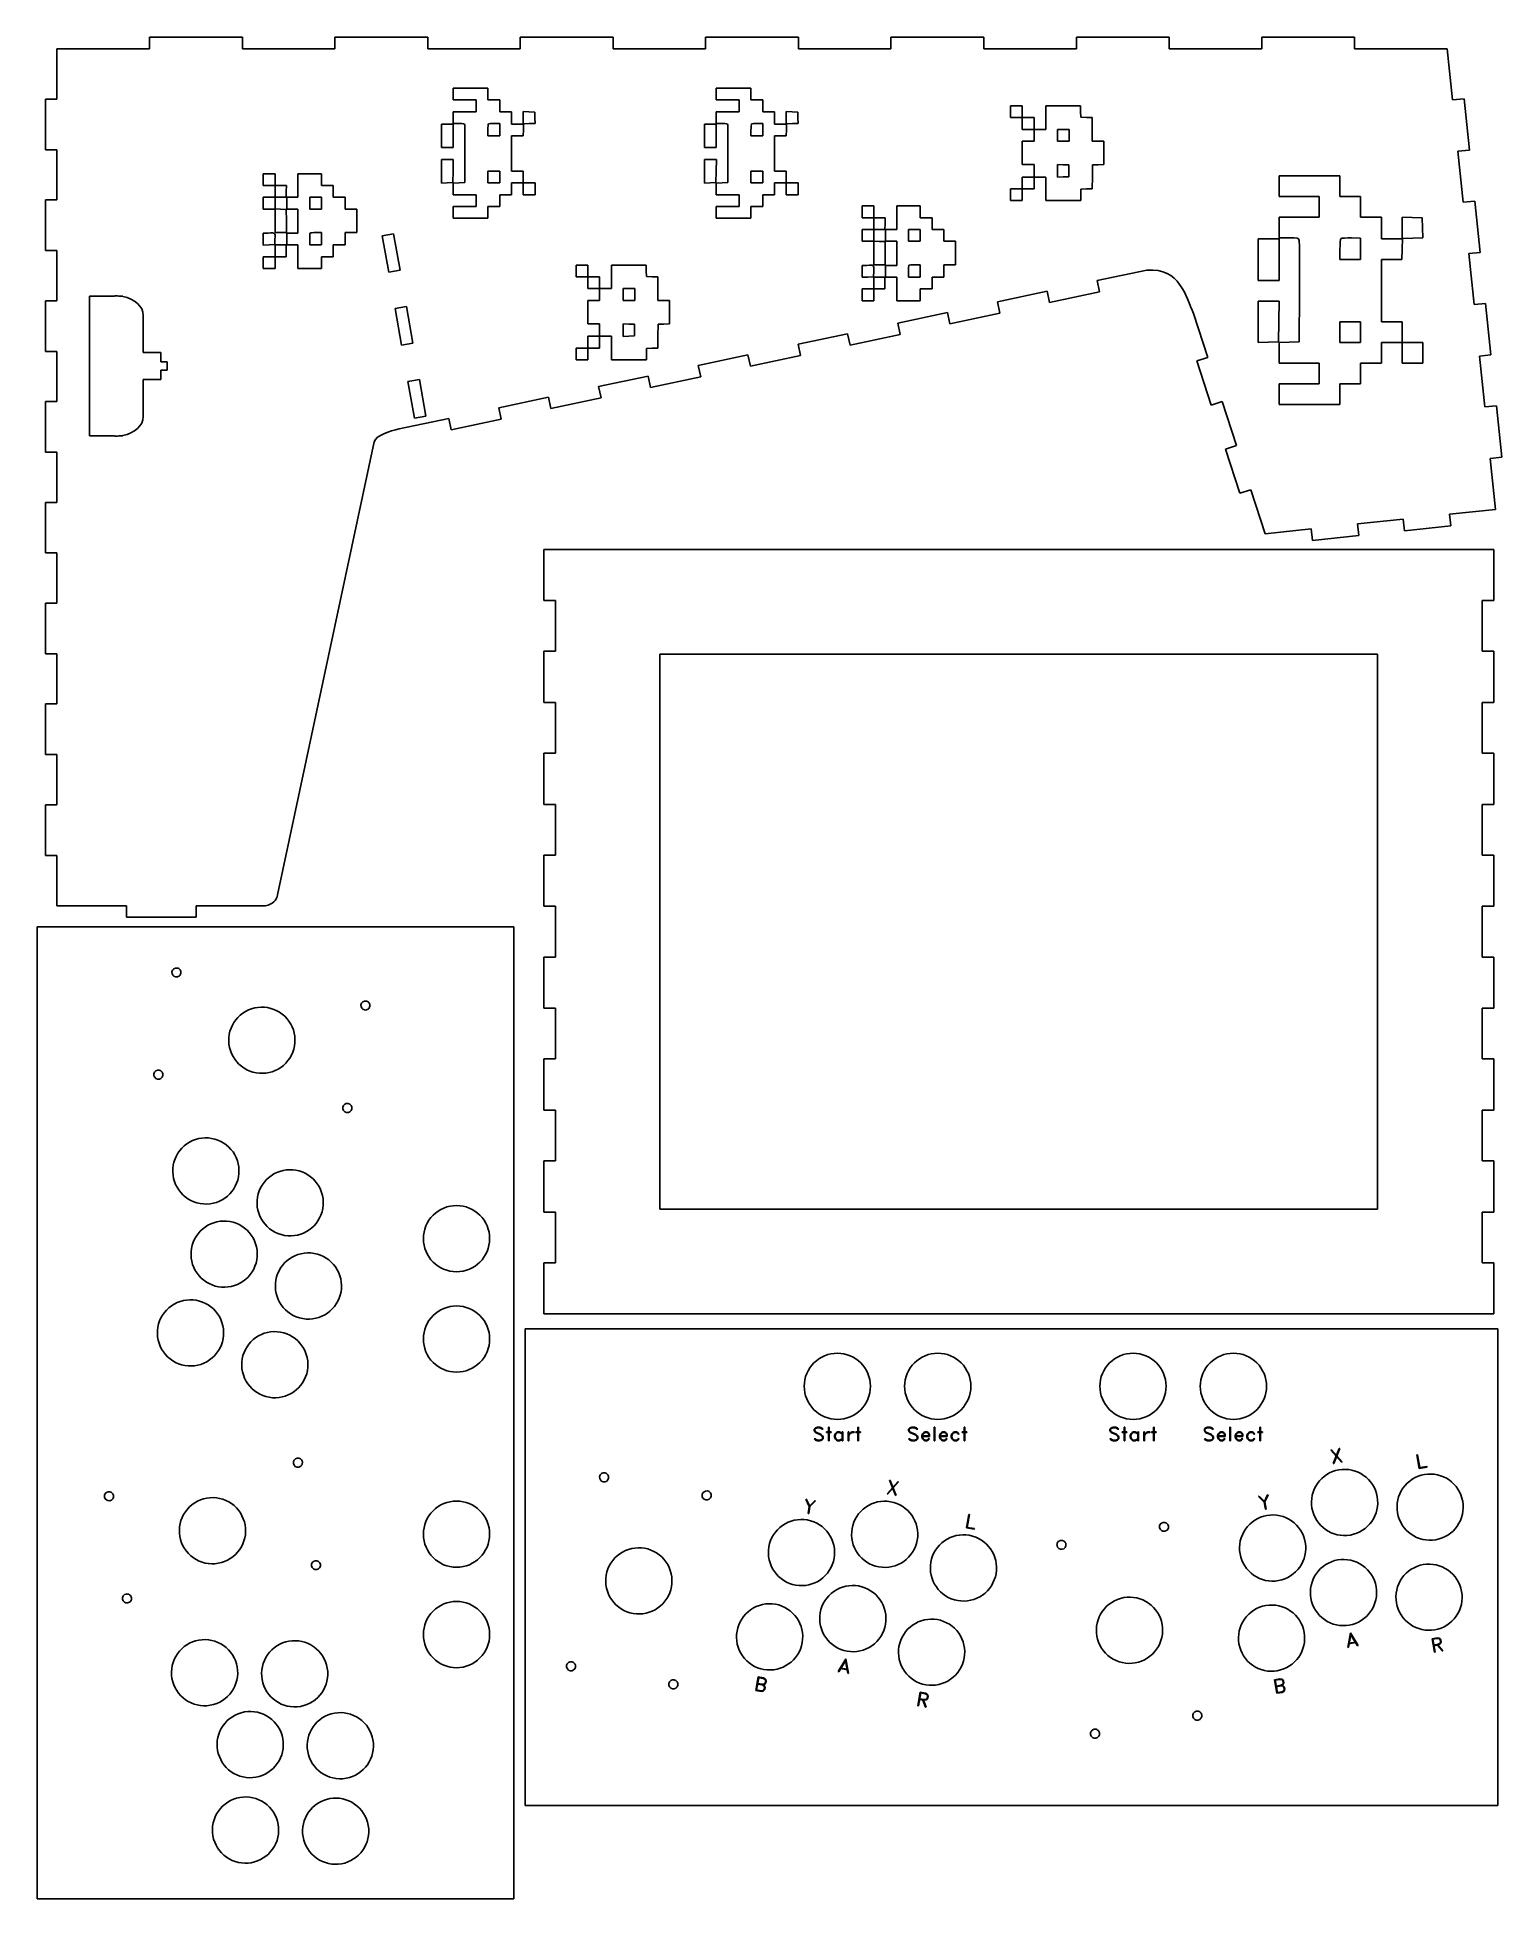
# Model space of a CAD drawing. Extents: x 646 to 1278, y 72 to 876.
import ezdxf

# ---------------------------------------------------------------- set-up
doc = ezdxf.new("R2010")
doc.units = 0
for name, color, linetype in [('Decoration', 7, 'CONTINUOUS'), ('Decoration_2p', 7, 'CONTINUOUS'), ('Panel_2p', 7, 'CONTINUOUS'), ('Plan', 7, 'CONTINUOUS')]:
    doc.layers.add(name, color=color, linetype=linetype)

msp = doc.modelspace()

# ---------------------------------------------------------------- linework, layer by layer
at = {"layer": 'Decoration', "color": 1}
for p, q in [((825.357675, 850.98098), (825.357675, 853.52098)), ((825.357675, 853.52098), (832.836564, 853.52098)), ((832.836564, 853.52098), (840.315453, 853.52098)), ((840.315453, 853.52098), (840.315453, 850.98098)), ((938.885036, 850.98098), (938.885036, 853.52098)), ((938.885036, 853.52098), (946.363924, 853.52098)), ((946.363924, 853.52098), (953.842813, 853.52098)), ((953.842813, 853.52098), (953.842813, 850.98098)), ((825.357675, 848.44098), (825.357675, 850.98098)), ((830.296564, 848.44098), (825.357675, 848.44098)), ((835.235453, 848.44098), (830.296564, 848.44098)), ((835.235453, 845.90098), (835.235453, 848.44098)), ((835.235453, 843.36098), (835.235453, 845.90098)), ((840.315453, 850.98098), (840.315453, 848.44098)), ((840.315453, 848.44098), (842.855453, 848.44098)), ((842.855453, 848.44098), (845.395453, 848.44098)), ((845.395453, 848.44098), (845.395453, 845.90098)), ((845.395453, 845.90098), (845.395453, 843.36098)), ((938.885036, 848.44098), (938.885036, 850.98098)), ((943.823924, 848.44098), (938.885036, 848.44098)), ((948.762813, 848.44098), (943.823924, 848.44098)), ((948.762813, 845.90098), (948.762813, 848.44098)), ((948.762813, 843.36098), (948.762813, 845.90098)), ((953.842813, 850.98098), (953.842813, 848.44098)), ((953.842813, 848.44098), (956.382813, 848.44098)), ((956.382813, 848.44098), (958.922813, 848.44098)), ((958.922813, 848.44098), (958.922813, 845.90098)), ((958.922813, 845.90098), (958.922813, 843.36098)), ((1065.842561, 843.360556), (1065.842561, 845.900556)), ((1065.842561, 845.900556), (1068.382561, 845.900556)), ((1068.382561, 845.901403), (1070.922561, 845.901403)), ((1068.382561, 845.900556), (1068.382561, 845.901403)), ((1070.922561, 845.901403), (1070.922561, 843.361403)), ((1081.082561, 840.821403), (1081.082561, 845.901403)), ((1081.082561, 845.901403), (1088.550443, 845.901403)), ((1088.550443, 845.901403), (1096.018354, 845.901403)), ((1096.018354, 845.901403), (1096.099888, 843.431959)), ((820.277704, 832.918758), (820.277704, 837.998758)), ((820.277704, 837.998758), (822.817704, 837.998758)), ((822.817704, 837.998758), (825.357704, 837.998758)), ((825.357675, 840.82098), (825.357675, 843.36098)), ((825.357675, 843.36098), (830.296564, 843.36098)), ((825.357675, 838.28098), (825.357675, 840.82098)), ((827.751174, 838.28098), (825.357675, 838.28098)), ((825.357704, 837.998758), (825.357704, 832.918758)), ((830.296564, 843.36098), (835.235453, 843.36098)), ((845.395453, 838.212682), (843.122294, 838.253999)), ((845.395453, 843.36098), (847.935453, 843.36098)), ((845.395453, 835.56572), (845.395453, 838.212682)), ((847.935453, 843.36098), (850.475453, 843.36098)), ((850.475453, 843.36098), (850.475453, 840.679869)), ((850.475453, 840.679869), (850.475453, 837.998758)), ((850.475453, 837.998758), (853.015453, 837.998758)), ((853.015453, 837.998758), (855.555453, 837.998758)), ((855.555453, 840.690875), (855.555453, 843.382965)), ((855.555453, 843.382965), (858.024898, 843.301431)), ((855.555453, 837.998758), (855.555453, 840.690875)), ((855.696564, 838.139869), (855.615397, 835.529313)), ((858.176818, 838.221572), (855.696564, 838.139869)), ((858.024898, 843.301431), (860.494342, 843.219869)), ((860.6571, 838.303275), (858.176818, 838.221572)), ((860.494342, 843.219869), (860.575707, 840.761572)), ((860.575707, 840.761572), (860.6571, 838.303275)), ((933.805036, 832.918758), (933.805036, 837.998758)), ((933.805036, 837.998758), (936.345036, 837.998758)), ((936.345036, 837.998758), (938.885036, 837.998758)), ((938.885036, 840.82098), (938.885036, 843.36098)), ((938.885036, 843.36098), (943.823924, 843.36098)), ((938.885036, 838.28098), (938.885036, 840.82098)), ((941.278562, 838.28098), (938.885036, 838.28098)), ((938.885036, 837.998758), (938.885036, 832.918758)), ((943.823924, 843.36098), (948.762813, 843.36098)), ((958.922813, 838.212682), (956.649683, 838.253999)), ((958.922813, 843.36098), (961.462813, 843.36098)), ((958.922813, 835.56572), (958.922813, 838.212682)), ((961.462813, 843.36098), (964.002813, 843.36098)), ((964.002813, 843.36098), (964.002813, 840.679869)), ((964.002813, 840.679869), (964.002813, 837.998758)), ((964.002813, 837.998758), (966.542813, 837.998758)), ((966.542813, 837.998758), (969.082813, 837.998758)), ((969.082813, 840.690875), (969.082813, 843.382965)), ((969.082813, 843.382965), (971.552258, 843.301431)), ((969.082813, 837.998758), (969.082813, 840.690875)), ((969.223924, 838.139869), (969.142786, 835.529313)), ((971.704206, 838.221572), (969.223924, 838.139869)), ((971.552258, 843.301431), (974.021702, 843.219869)), ((974.18446, 838.303275), (971.704206, 838.221572)), ((974.021702, 843.219869), (974.103095, 840.761572)), ((974.103095, 840.761572), (974.18446, 838.303275)), ((1065.842561, 840.820556), (1065.842561, 843.360556)), ((1068.382561, 840.820556), (1065.842561, 840.820556)), ((1070.922561, 840.820556), (1068.382561, 840.820556)), ((1070.922561, 843.361403), (1070.922561, 840.821403)), ((1070.922561, 840.821403), (1073.462561, 840.821403)), ((1070.922561, 838.280556), (1070.922561, 840.820556)), ((1070.922561, 835.740556), (1070.922561, 838.280556)), ((1073.462561, 840.821403), (1076.002561, 840.821403)), ((1076.002561, 840.821403), (1076.002561, 838.281403)), ((1076.002561, 838.281403), (1076.002561, 835.741403)), ((1081.082561, 835.741403), (1081.082561, 840.821403)), ((1096.099888, 843.431959), (1096.18145, 840.962514)), ((1096.18145, 840.962514), (1098.650894, 840.88098)), ((1098.650894, 840.88098), (1101.120339, 840.799446)), ((1101.120339, 840.799446), (1101.120339, 835.730425)), ((820.277704, 827.838758), (820.277704, 832.918758)), ((825.357704, 832.918758), (825.357704, 827.838758)), ((840.315453, 835.442106), (840.315453, 832.918758)), ((840.315453, 832.918758), (842.855453, 832.918758)), ((842.855453, 832.918758), (845.395453, 832.918758)), ((845.395453, 832.918758), (845.395453, 835.56572)), ((853.004842, 832.918758), (850.475453, 832.918758)), ((850.475453, 832.918758), (850.475453, 825.298758)), ((855.534258, 832.918758), (853.004842, 832.918758)), ((855.615397, 835.529313), (855.534258, 832.918758)), ((933.805036, 827.838758), (933.805036, 832.918758)), ((938.885036, 832.918758), (938.885036, 827.838758)), ((953.842813, 835.442106), (953.842813, 832.918758)), ((953.842813, 832.918758), (956.382813, 832.918758)), ((956.382813, 832.918758), (958.922813, 832.918758)), ((958.922813, 832.918758), (958.922813, 835.56572)), ((966.53223, 832.918758), (964.002813, 832.918758)), ((964.002813, 832.918758), (964.002813, 825.298758)), ((969.061647, 832.918758), (966.53223, 832.918758)), ((969.142786, 835.529313), (969.061647, 832.918758)), ((1073.462561, 835.740556), (1070.922561, 835.740556)), ((1070.922561, 825.580556), (1070.922561, 830.660556)), ((1070.922561, 830.660556), (1073.462561, 830.660556)), ((1076.002561, 835.740556), (1073.462561, 835.740556)), ((1073.462561, 830.660556), (1076.002561, 830.660556)), ((1076.002561, 835.741403), (1078.542561, 835.741403)), ((1076.002561, 833.200556), (1076.002561, 835.740556)), ((1076.002561, 830.660556), (1076.002561, 833.200556)), ((1078.542561, 835.741403), (1081.082561, 835.741403)), ((1088.702561, 835.741403), (1086.162561, 835.741403)), ((1086.162561, 835.741403), (1086.162561, 833.201403)), ((1086.162561, 833.201403), (1086.162561, 830.661403)), ((1086.162561, 830.661403), (1088.702561, 830.661403)), ((1091.242561, 835.741403), (1088.702561, 835.741403)), ((1088.702561, 830.661403), (1091.242561, 830.661403)), ((1091.242561, 833.201403), (1091.242561, 835.741403)), ((1091.242561, 830.661403), (1091.242561, 833.201403)), ((1101.120339, 835.730425), (1101.120339, 830.661403)), ((1101.120339, 830.661403), (1103.660339, 830.661403)), ((1103.660339, 830.661403), (1106.200339, 830.661403)), ((1106.200339, 830.661403), (1106.200339, 825.59241)), ((820.277675, 817.667779), (820.277675, 822.758758)), ((820.277675, 822.758758), (822.824195, 822.758758)), ((822.817704, 827.838758), (820.277704, 827.838758)), ((825.357704, 827.838758), (822.817704, 827.838758)), ((822.824195, 822.758758), (825.370714, 822.758758)), ((825.370714, 822.758758), (825.293639, 817.749313)), ((830.296564, 812.739869), (830.374937, 824.875424)), ((850.475453, 825.298758), (850.475453, 817.678758)), ((936.345036, 827.838758), (933.805036, 827.838758)), ((933.805036, 817.667779), (933.805036, 822.758758)), ((933.805036, 822.758758), (936.351527, 822.758758)), ((938.885036, 827.838758), (936.345036, 827.838758)), ((936.351527, 822.758758), (938.898046, 822.758758)), ((938.898046, 822.758758), (938.820971, 817.749313)), ((943.823924, 812.739869), (943.902326, 824.875424)), ((964.002813, 825.298758), (964.002813, 817.678758)), ((1070.922561, 820.500556), (1070.922561, 825.580556)), ((1073.462561, 820.500556), (1070.922561, 820.500556)), ((1076.002561, 820.500556), (1073.462561, 820.500556)), ((1076.002561, 817.819445), (1076.002561, 820.500556)), ((1088.632006, 820.441854), (1086.162561, 820.523388)), ((1086.162561, 820.523388), (1086.162561, 817.820292)), ((1091.10145, 820.360292), (1088.632006, 820.441854)), ((1091.10145, 817.820292), (1091.10145, 820.360292)), ((1101.26145, 820.360292), (1101.184573, 815.22063)), ((1103.730894, 820.441854), (1101.26145, 820.360292)), ((1106.200339, 820.523388), (1103.730894, 820.441854)), ((1106.200339, 825.59241), (1106.200339, 820.523388)), ((743.364697, 814.038204), (743.364697, 816.578204)), ((743.364697, 816.578204), (745.904697, 816.578204)), ((743.364697, 811.498204), (743.364697, 814.038204)), ((745.904697, 816.579502), (748.444697, 816.579502)), ((745.904697, 816.578204), (745.904697, 816.579502)), ((748.444697, 816.579502), (748.444697, 814.039502)), ((748.444697, 814.039502), (748.444697, 811.499502)), ((758.322475, 811.499502), (758.322475, 816.579502)), ((758.322475, 816.579502), (763.402475, 816.579502)), ((763.402475, 816.579502), (768.482475, 816.579502)), ((768.482475, 816.579502), (768.482475, 814.039502)), ((768.482475, 814.039502), (768.482475, 811.499502)), ((820.277675, 812.576801), (820.277675, 817.667779)), ((822.74712, 812.658335), (820.277675, 812.576801)), ((825.216564, 812.739869), (822.74712, 812.658335)), ((825.293639, 817.749313), (825.216564, 812.739869)), ((825.357675, 812.576801), (827.82712, 812.658335)), ((825.357675, 810.047779), (825.357675, 812.576801)), ((827.82712, 812.658335), (830.296564, 812.739869)), ((842.855453, 817.678758), (840.315453, 817.678758)), ((840.315453, 817.678758), (840.315453, 815.138758)), ((840.315453, 815.138758), (840.315453, 812.598758)), ((840.315453, 812.598758), (842.855453, 812.598758)), ((845.395453, 817.678758), (842.855453, 817.678758)), ((842.855453, 812.598758), (845.395453, 812.598758)), ((845.395453, 815.138758), (845.395453, 817.678758)), ((845.395453, 812.598758), (845.395453, 815.138758)), ((850.475453, 817.678758), (853.015453, 817.678758)), ((853.015453, 812.598758), (850.475453, 812.598758)), ((850.475453, 812.598758), (850.475453, 810.058758)), ((853.015453, 817.678758), (855.555453, 817.678758)), ((855.555453, 812.598758), (853.015453, 812.598758)), ((855.555453, 817.678758), (855.555453, 815.138758)), ((855.555453, 815.138758), (855.555453, 812.598758)), ((855.555453, 812.598758), (858.095453, 812.598758)), ((855.555453, 810.058758), (855.555453, 812.598758)), ((858.095453, 812.598758), (860.635453, 812.598758)), ((860.635453, 812.598758), (860.635453, 810.058758)), ((933.805036, 812.576801), (933.805036, 817.667779)), ((936.27448, 812.658335), (933.805036, 812.576801)), ((938.743924, 812.739869), (936.27448, 812.658335)), ((938.820971, 817.749313), (938.743924, 812.739869)), ((938.885036, 812.576801), (941.35448, 812.658335)), ((938.885036, 810.047779), (938.885036, 812.576801)), ((941.35448, 812.658335), (943.823924, 812.739869)), ((956.382813, 817.678758), (953.842813, 817.678758)), ((953.842813, 817.678758), (953.842813, 815.138758)), ((953.842813, 815.138758), (953.842813, 812.598758)), ((953.842813, 812.598758), (956.382813, 812.598758)), ((958.922813, 817.678758), (956.382813, 817.678758)), ((956.382813, 812.598758), (958.922813, 812.598758)), ((958.922813, 815.138758), (958.922813, 817.678758)), ((958.922813, 812.598758), (958.922813, 815.138758)), ((964.002813, 817.678758), (966.542813, 817.678758)), ((966.542813, 812.598758), (964.002813, 812.598758)), ((964.002813, 812.598758), (964.002813, 810.058758)), ((966.542813, 817.678758), (969.082813, 817.678758)), ((969.082813, 812.598758), (966.542813, 812.598758)), ((969.082813, 817.678758), (969.082813, 815.138758)), ((969.082813, 815.138758), (969.082813, 812.598758)), ((969.082813, 812.598758), (971.622813, 812.598758)), ((969.082813, 810.058758), (969.082813, 812.598758)), ((971.622813, 812.598758), (974.162813, 812.598758)), ((974.162813, 812.598758), (974.162813, 810.058758)), ((1070.922561, 812.598334), (1070.922561, 815.138334)), ((1070.922561, 815.138334), (1073.462561, 815.138334)), ((1070.922561, 810.058334), (1070.922561, 812.598334)), ((1073.462561, 815.138334), (1076.002561, 815.138334)), ((1076.002561, 815.138334), (1076.002561, 817.819445)), ((1078.542561, 815.138334), (1076.002561, 815.138334)), ((1076.002561, 815.138334), (1076.002561, 812.598334)), ((1076.002561, 812.598334), (1076.002561, 810.058334)), ((1081.082561, 815.138334), (1078.542561, 815.138334)), ((1081.082561, 810.058334), (1081.082561, 815.138334)), ((1086.162561, 817.820292), (1086.162561, 815.117224)), ((1086.162561, 815.117224), (1088.632006, 815.198758)), ((1088.632006, 815.198758), (1091.10145, 815.280292)), ((1091.10145, 815.280292), (1091.10145, 817.820292)), ((1101.184573, 815.22063), (1101.107695, 810.080968)), ((1181.74262, 811.239208), (1181.74262, 815.70546)), ((1181.74262, 815.70546), (1194.893244, 815.70546)), ((1194.893244, 815.70546), (1208.043897, 815.70546)), ((1208.043897, 815.70546), (1208.043897, 811.239208)), ((745.904697, 811.498204), (743.364697, 811.498204)), ((743.364697, 803.878204), (743.364697, 806.418204)), ((743.364697, 806.418204), (745.904697, 806.418204)), ((743.364697, 801.338204), (743.364697, 803.878204)), ((748.444697, 811.498204), (745.904697, 811.498204)), ((745.904697, 806.418204), (748.444697, 806.418204)), ((748.444697, 811.499502), (750.914142, 811.499502)), ((748.444697, 808.958204), (748.444697, 811.498204)), ((748.444697, 806.418204), (748.444697, 808.958204)), ((750.823577, 806.418204), (748.444697, 806.418204)), ((748.444697, 806.418204), (748.444697, 803.889182)), ((748.444697, 803.889182), (748.444697, 801.360161)), ((753.202428, 806.418204), (750.823577, 806.418204)), ((750.914142, 811.499502), (753.383586, 811.499502)), ((753.293021, 808.958853), (753.202428, 806.418204)), ((753.383586, 811.499502), (753.293021, 808.958853)), ((753.524697, 803.879502), (753.524697, 806.419502)), ((753.524697, 806.419502), (755.923586, 806.419502)), ((753.524697, 801.339502), (753.524697, 803.879502)), ((755.923586, 806.419502), (758.322475, 806.419502)), ((758.322475, 806.419502), (758.322475, 811.499502)), ((765.942475, 806.419502), (763.402475, 806.419502)), ((763.402475, 806.419502), (763.402475, 803.879502)), ((763.402475, 803.879502), (763.402475, 801.339502)), ((768.482475, 806.419502), (765.942475, 806.419502)), ((768.482475, 811.499502), (771.022475, 811.499502)), ((768.482475, 803.879502), (768.482475, 806.419502)), ((768.482475, 801.339502), (768.482475, 803.879502)), ((771.022475, 811.499502), (773.562475, 811.499502)), ((773.562475, 811.499502), (773.562475, 808.959502)), ((773.562475, 808.959502), (773.562475, 806.419502)), ((773.562475, 806.419502), (776.102475, 806.419502)), ((776.102475, 806.419502), (778.642475, 806.419502)), ((778.642475, 806.419502), (778.642475, 803.879502)), ((778.642475, 803.879502), (778.642475, 801.339502)), ((825.357675, 807.518758), (825.357675, 810.047779)), ((830.296564, 807.518758), (825.357675, 807.518758)), ((835.235453, 807.518758), (830.296564, 807.518758)), ((835.235453, 804.978758), (835.235453, 807.518758)), ((835.235453, 802.438758), (835.235453, 804.978758)), ((847.935453, 807.518758), (845.395453, 807.518758)), ((845.395453, 807.518758), (845.395453, 804.978758)), ((845.395453, 804.978758), (845.395453, 802.438758)), ((850.475453, 807.518758), (847.935453, 807.518758)), ((850.475453, 810.058758), (850.475453, 807.518758)), ((855.555453, 807.518758), (855.555453, 810.058758)), ((858.095453, 807.518758), (855.555453, 807.518758)), ((860.635453, 807.518758), (858.095453, 807.518758)), ((860.635453, 810.058758), (860.635453, 807.518758)), ((938.885036, 807.518758), (938.885036, 810.047779)), ((943.823924, 807.518758), (938.885036, 807.518758)), ((948.762813, 807.518758), (943.823924, 807.518758)), ((948.762813, 804.978758), (948.762813, 807.518758)), ((948.762813, 802.438758), (948.762813, 804.978758)), ((961.462813, 807.518758), (958.922813, 807.518758)), ((958.922813, 807.518758), (958.922813, 804.978758)), ((958.922813, 804.978758), (958.922813, 802.438758)), ((964.002813, 807.518758), (961.462813, 807.518758)), ((964.002813, 810.058758), (964.002813, 807.518758)), ((969.082813, 807.518758), (969.082813, 810.058758)), ((971.622813, 807.518758), (969.082813, 807.518758)), ((974.162813, 807.518758), (971.622813, 807.518758)), ((974.162813, 810.058758), (974.162813, 807.518758)), ((1065.842561, 807.518334), (1065.842561, 810.058334)), ((1065.842561, 810.058334), (1068.382561, 810.058334)), ((1065.842561, 804.978334), (1065.842561, 807.518334)), ((1068.382561, 804.978334), (1065.842561, 804.978334)), ((1068.382561, 810.058334), (1070.922561, 810.058334)), ((1070.922561, 804.978334), (1068.382561, 804.978334)), ((1073.462561, 810.058334), (1070.922561, 810.058334)), ((1070.922561, 810.058334), (1070.922561, 807.518334)), ((1070.922561, 807.518334), (1070.922561, 804.978334)), ((1076.002561, 810.058334), (1073.462561, 810.058334)), ((1081.082561, 804.978334), (1081.082561, 810.058334)), ((1088.632006, 804.978334), (1081.082561, 804.978334)), ((1096.18145, 804.978334), (1088.632006, 804.978334)), ((1098.644573, 809.999519), (1096.18145, 809.91807)), ((1096.18145, 809.91807), (1096.18145, 807.448202)), ((1096.18145, 807.448202), (1096.18145, 804.978334)), ((1101.107695, 810.080968), (1098.644573, 809.999519)), ((1181.74262, 806.772957), (1181.74262, 811.239208)), ((1190.426993, 806.772957), (1181.74262, 806.772957)), ((1199.111394, 806.772957), (1190.426993, 806.772957)), ((1199.111394, 802.306678), (1199.111394, 806.772957)), ((1208.043897, 811.239208), (1208.043897, 806.772957)), ((1208.043897, 806.772957), (1212.510176, 806.772957)), ((1212.510176, 806.772957), (1216.976428, 806.772957)), ((1216.976428, 806.772957), (1216.976428, 802.306678)), ((745.904697, 801.338204), (743.364697, 801.338204)), ((748.444697, 801.338204), (745.904697, 801.338204)), ((748.444697, 801.360161), (750.85781, 801.278627)), ((748.444697, 796.258204), (748.444697, 801.338204)), ((748.444697, 791.178204), (748.444697, 796.258204)), ((750.85781, 801.278627), (753.270895, 801.197093)), ((753.270895, 801.197093), (753.327255, 796.18762)), ((753.327255, 796.18762), (753.383586, 791.178147)), ((755.923586, 801.339502), (753.524697, 801.339502)), ((758.322475, 801.339502), (755.923586, 801.339502)), ((758.322475, 796.118391), (758.322475, 801.339502)), ((758.322475, 790.89728), (758.322475, 796.118391)), ((763.402475, 801.339502), (765.942475, 801.339502)), ((765.942475, 801.339502), (768.482475, 801.339502)), ((778.642475, 801.339502), (781.182475, 801.339502)), ((781.182475, 801.339502), (783.722475, 801.339502)), ((783.722475, 801.339502), (783.722475, 796.259502)), ((783.722475, 796.259502), (783.722475, 791.179502)), ((825.357675, 799.898758), (825.357675, 802.438758)), ((825.357675, 802.438758), (830.296564, 802.438758)), ((825.357675, 797.358758), (825.357675, 799.898758)), ((832.836564, 797.358758), (825.357675, 797.358758)), ((830.296564, 802.438758), (835.235453, 802.438758)), ((840.315453, 797.358758), (832.836564, 797.358758)), ((842.855453, 802.438758), (840.315453, 802.438758)), ((840.315453, 802.438758), (840.315453, 799.898758)), ((840.315453, 799.898758), (840.315453, 797.358758)), ((845.395453, 802.438758), (842.855453, 802.438758)), ((938.885036, 799.898758), (938.885036, 802.438758)), ((938.885036, 802.438758), (943.823924, 802.438758)), ((938.885036, 797.358758), (938.885036, 799.898758)), ((946.363924, 797.358758), (938.885036, 797.358758)), ((943.823924, 802.438758), (948.762813, 802.438758)), ((953.842813, 797.358758), (946.363924, 797.358758)), ((956.382813, 802.438758), (953.842813, 802.438758)), ((953.842813, 802.438758), (953.842813, 799.898758)), ((953.842813, 799.898758), (953.842813, 797.358758)), ((958.922813, 802.438758), (956.382813, 802.438758)), ((1001.788813, 800.123181), (1001.788813, 802.663181)), ((1001.788813, 802.663181), (1004.328813, 802.663181)), ((1001.788813, 797.583181), (1001.788813, 800.123181)), ((1004.328813, 797.583181), (1001.788813, 797.583181)), ((1004.328813, 802.664451), (1006.868813, 802.664451)), ((1004.328813, 802.663181), (1004.328813, 802.664451)), ((1006.868813, 797.583181), (1004.328813, 797.583181)), ((1006.868813, 802.664451), (1006.868813, 800.124451)), ((1006.868813, 800.124451), (1006.868813, 797.584451)), ((1006.868813, 797.584451), (1009.338257, 797.584451)), ((1006.868813, 795.043181), (1006.868813, 797.583181)), ((1009.338257, 797.584451), (1011.807702, 797.584451)), ((1011.807702, 797.584451), (1011.717108, 795.04383)), ((1016.746591, 797.584451), (1016.746591, 802.664451)), ((1016.746591, 802.664451), (1021.826591, 802.664451)), ((1016.746591, 792.504451), (1016.746591, 797.584451)), ((1021.826591, 802.664451), (1026.906591, 802.664451)), ((1026.906591, 802.664451), (1026.906591, 800.124451)), ((1026.906591, 800.124451), (1026.906591, 797.584451)), ((1026.906591, 797.584451), (1029.446591, 797.584451)), ((1029.446591, 797.584451), (1031.986591, 797.584451)), ((1031.986591, 797.584451), (1031.986591, 795.044451)), ((1181.74262, 793.374175), (1181.74262, 797.840426)), ((1181.74262, 797.840426), (1190.426993, 797.840426)), ((1190.426993, 797.840426), (1199.111394, 797.840426)), ((1199.111394, 797.840426), (1199.111394, 802.306678)), ((1216.976428, 802.306678), (1216.976428, 797.840426)), ((1216.976428, 797.840426), (1221.442707, 797.840426)), ((1221.442707, 797.840426), (1225.90893, 797.840426)), ((1225.90893, 797.840426), (1225.90893, 793.126045)), ((1234.841433, 793.145349), (1234.841433, 797.879091)), ((1234.841433, 797.879091), (1239.183648, 797.735665)), ((1239.183648, 797.735665), (1243.525834, 797.592296)), ((1243.525834, 797.592296), (1243.668949, 793.269724)), ((743.364697, 790.852689), (745.450348, 790.94554)), ((743.364697, 788.323978), (743.364697, 790.852689)), ((743.364697, 785.795295), (743.364697, 788.323978)), ((748.38481, 788.405088), (748.303586, 785.958391)), ((750.914142, 791.178176), (748.444697, 791.178204)), ((753.383586, 791.178147), (750.914142, 791.178176)), ((753.524697, 788.35728), (753.524697, 790.89728)), ((753.524697, 790.89728), (755.923586, 790.89728)), ((753.524697, 785.81728), (753.524697, 788.35728)), ((755.923586, 790.89728), (758.322475, 790.89728)), ((763.402475, 788.310233), (763.402475, 785.81728)), ((768.482475, 791.179502), (766.130633, 791.179502)), ((768.482475, 788.498391), (768.482475, 791.179502)), ((768.482475, 785.81728), (768.482475, 788.498391)), ((781.182475, 791.179502), (778.642475, 791.179502)), ((778.642475, 791.179502), (778.642475, 788.498391)), ((778.642475, 788.498391), (778.642475, 785.81728)), ((783.722475, 791.179502), (781.182475, 791.179502)), ((1001.788813, 789.963181), (1001.788813, 792.503181)), ((1001.788813, 792.503181), (1004.328813, 792.503181)), ((1001.788813, 787.423181), (1001.788813, 789.963181)), ((1004.328813, 792.503181), (1006.868813, 792.503181)), ((1006.868813, 792.503181), (1006.868813, 795.043181)), ((1009.247664, 792.503181), (1006.868813, 792.503181)), ((1006.868813, 792.503181), (1006.868813, 789.974159)), ((1006.868813, 789.974159), (1006.868813, 787.445138)), ((1011.626515, 792.503181), (1009.247664, 792.503181)), ((1011.717108, 795.04383), (1011.626515, 792.503181)), ((1011.948813, 789.964451), (1011.948813, 792.504451)), ((1011.948813, 792.504451), (1014.347702, 792.504451)), ((1011.948813, 787.424451), (1011.948813, 789.964451)), ((1014.347702, 792.504451), (1016.746591, 792.504451)), ((1024.366591, 792.504451), (1021.826591, 792.504451)), ((1021.826591, 792.504451), (1021.826591, 789.964451)), ((1021.826591, 789.964451), (1021.826591, 787.424451)), ((1026.906591, 792.504451), (1024.366591, 792.504451)), ((1026.906591, 789.964451), (1026.906591, 792.504451)), ((1026.906591, 787.424451), (1026.906591, 789.964451)), ((1031.986591, 795.044451), (1031.986591, 792.504451)), ((1031.986591, 792.504451), (1034.526591, 792.504451)), ((1034.526591, 792.504451), (1037.066562, 792.504451)), ((1037.066562, 792.504451), (1037.066562, 789.964451)), ((1037.066562, 789.964451), (1037.066562, 787.424451)), ((1172.809976, 779.479161), (1172.809976, 788.411664)), ((1172.809976, 788.411664), (1177.276228, 788.411664)), ((1177.276228, 788.411664), (1181.742507, 788.411664)), ((1181.742507, 788.411664), (1181.742507, 779.479161)), ((1181.74262, 788.907924), (1181.74262, 793.374175)), ((1185.951287, 788.907924), (1181.74262, 788.907924)), ((1216.976428, 788.78781), (1212.979371, 788.860426)), ((1216.976428, 784.133486), (1216.976428, 788.78781)), ((1225.90893, 793.126045), (1225.90893, 788.411664)), ((1225.90893, 788.411664), (1230.37521, 788.411664)), ((1230.37521, 788.411664), (1234.841433, 788.411664)), ((1234.841433, 788.411664), (1234.841433, 793.145349)), ((1235.089563, 788.659794), (1234.946871, 784.069478)), ((1239.450799, 788.803445), (1235.089563, 788.659794)), ((1243.812007, 788.947124), (1239.450799, 788.803445)), ((1243.668949, 793.269724), (1243.812007, 788.947124)), ((745.834142, 785.876829), (743.364697, 785.795295)), ((743.364697, 778.19728), (743.364697, 780.73728)), ((743.364697, 780.73728), (745.904697, 780.73728)), ((748.303586, 785.958391), (745.834142, 785.876829)), ((745.904697, 780.73728), (748.444697, 780.73728)), ((748.444697, 783.27728), (748.444697, 785.81728)), ((748.444697, 785.81728), (750.843586, 785.81728)), ((748.444697, 780.73728), (748.444697, 783.27728)), ((750.843586, 780.73728), (748.444697, 780.73728)), ((748.444697, 780.73728), (748.444697, 778.19728)), ((750.843586, 785.81728), (753.242475, 785.81728)), ((753.242475, 780.73728), (750.843586, 780.73728)), ((753.242475, 785.81728), (753.242475, 783.27728)), ((753.242475, 783.27728), (753.242475, 780.73728)), ((755.923586, 785.81728), (753.524697, 785.81728)), ((758.322475, 785.81728), (755.923586, 785.81728)), ((758.322475, 780.73728), (758.322475, 785.81728)), ((758.322475, 775.65728), (758.322475, 780.73728)), ((763.402475, 785.81728), (765.942475, 785.81728)), ((765.942475, 785.81728), (768.482475, 785.81728)), ((771.022475, 780.73728), (768.482475, 780.73728)), ((768.482475, 780.73728), (768.482475, 778.19728)), ((773.562475, 780.73728), (771.022475, 780.73728)), ((776.102475, 785.81728), (773.562475, 785.81728)), ((773.562475, 785.81728), (773.562475, 783.27728)), ((773.562475, 783.27728), (773.562475, 780.73728)), ((778.642475, 785.81728), (776.102475, 785.81728)), ((1004.328813, 787.423181), (1001.788813, 787.423181)), ((1006.868813, 787.423181), (1004.328813, 787.423181)), ((1006.868813, 787.445138), (1009.281898, 787.363604)), ((1006.868813, 782.343152), (1006.868813, 787.423181)), ((1006.868813, 777.263152), (1006.868813, 782.343152)), ((1009.281898, 787.363604), (1011.69501, 787.28207)), ((1011.69501, 787.28207), (1011.751342, 782.272597)), ((1011.751342, 782.272597), (1011.807702, 777.263124)), ((1014.347702, 787.424451), (1011.948813, 787.424451)), ((1016.746591, 787.424451), (1014.347702, 787.424451)), ((1016.746591, 782.20334), (1016.746591, 787.424451)), ((1016.746591, 776.982228), (1016.746591, 782.20334)), ((1021.826591, 787.424451), (1024.366591, 787.424451)), ((1024.366591, 787.424451), (1026.906591, 787.424451)), ((1037.066562, 787.424451), (1039.606562, 787.424451)), ((1039.606562, 787.424451), (1042.146562, 787.424451)), ((1042.146562, 787.424451), (1042.146562, 782.344451)), ((1042.146562, 782.344451), (1042.146562, 777.264451)), ((1208.043897, 783.916118), (1208.043897, 779.479161)), ((1216.976428, 779.479161), (1216.976428, 784.133486)), ((1234.946871, 784.069478), (1234.804236, 779.479161)), ((743.364697, 775.65728), (743.364697, 778.19728)), ((745.904697, 775.65728), (743.364697, 775.65728)), ((748.444697, 775.65728), (745.904697, 775.65728)), ((748.444697, 778.19728), (748.444697, 775.65728)), ((763.402475, 775.65728), (758.322475, 775.65728)), ((768.482475, 775.65728), (763.402475, 775.65728)), ((768.482475, 778.19728), (768.482475, 775.65728)), ((878.373063, 774.601289), (878.373063, 777.141289)), ((878.373063, 777.141289), (880.913063, 777.141289)), ((878.373063, 772.061289), (878.373063, 774.601289)), ((880.913063, 772.061289), (878.373063, 772.061289)), ((880.913063, 777.142164), (883.453063, 777.142164)), ((880.913063, 777.141289), (880.913063, 777.142164)), ((883.453063, 772.061289), (880.913063, 772.061289)), ((883.453063, 777.142164), (883.453063, 774.602164)), ((883.453063, 774.602164), (883.453063, 772.062164)), ((883.453063, 772.062164), (885.993063, 772.062164)), ((883.453063, 769.521289), (883.453063, 772.061289)), ((885.993063, 772.062164), (888.533063, 772.062164)), ((888.533063, 772.062164), (888.533063, 769.522164)), ((893.613063, 772.062164), (893.613063, 777.142164)), ((893.613063, 777.142164), (901.080974, 777.142164)), ((893.613063, 766.982164), (893.613063, 772.062164)), ((901.080974, 777.142164), (908.548856, 777.142164)), ((908.548856, 777.142164), (908.630418, 774.672719)), ((908.630418, 774.672719), (908.711952, 772.203275)), ((908.711952, 772.203275), (911.181397, 772.121713)), ((911.181397, 772.121713), (913.650841, 772.040179)), ((913.650841, 772.040179), (913.650841, 766.971157)), ((1001.788813, 776.937637), (1003.874435, 777.030488)), ((1001.788813, 774.408954), (1001.788813, 776.937637)), ((1001.788813, 771.880272), (1001.788813, 774.408954)), ((1004.258257, 771.961806), (1001.788813, 771.880272)), ((1006.727702, 772.04334), (1004.258257, 771.961806)), ((1006.808897, 774.490037), (1006.727702, 772.04334)), ((1009.338257, 777.263152), (1006.868813, 777.263152)), ((1006.868813, 769.362228), (1006.868813, 771.902228)), ((1006.868813, 771.902228), (1009.267702, 771.902228)), ((1009.267702, 771.902228), (1011.666591, 771.902228)), ((1011.807702, 777.263124), (1009.338257, 777.263152)), ((1011.666591, 771.902228), (1011.666591, 769.362228)), ((1011.948813, 774.442228), (1011.948813, 776.982228)), ((1011.948813, 776.982228), (1014.347702, 776.982228)), ((1011.948813, 771.902228), (1011.948813, 774.442228)), ((1014.347702, 771.902228), (1011.948813, 771.902228)), ((1014.347702, 776.982228), (1016.746591, 776.982228)), ((1016.746591, 771.902228), (1014.347702, 771.902228)), ((1016.746591, 766.822228), (1016.746591, 771.902228)), ((1021.826591, 774.39521), (1021.826591, 771.902228)), ((1021.826591, 771.902228), (1024.366591, 771.902228)), ((1024.366591, 771.902228), (1026.906591, 771.902228)), ((1026.906591, 777.264451), (1024.55472, 777.264451)), ((1026.906591, 774.58334), (1026.906591, 777.264451)), ((1026.906591, 771.902228), (1026.906591, 774.58334)), ((1034.526591, 771.902228), (1031.986591, 771.902228)), ((1031.986591, 771.902228), (1031.986591, 769.362228)), ((1037.066562, 771.902228), (1034.526591, 771.902228)), ((1039.606562, 777.264451), (1037.066562, 777.264451)), ((1037.066562, 777.264451), (1037.066562, 774.58334)), ((1037.066562, 774.58334), (1037.066562, 771.902228)), ((1042.146562, 777.264451), (1039.606562, 777.264451)), ((1172.809976, 770.54663), (1172.809976, 779.479161)), ((1181.742507, 779.479161), (1181.742507, 770.54663)), ((1208.043897, 779.479161), (1212.510176, 779.479161)), ((1212.510176, 779.479161), (1216.976428, 779.479161)), ((1230.356583, 779.479161), (1225.90893, 779.479161)), ((1225.90893, 779.479161), (1225.90893, 766.080379)), ((1234.804236, 779.479161), (1230.356583, 779.479161)), ((678.018484, 763.691924), (668.391517, 763.691924)), ((668.391517, 763.691924), (668.391517, 755.348176)), ((679.968132, 763.812639), (679.968132, 763.812639)), ((682.732498, 763.691924), (681.917779, 763.691924)), ((682.732498, 763.569552), (682.732498, 763.691924)), ((883.453063, 766.981289), (883.453063, 769.521289)), ((885.993063, 766.981289), (883.453063, 766.981289)), ((888.533063, 766.981289), (885.993063, 766.981289)), ((888.533063, 769.522164), (888.533063, 766.982164)), ((888.533063, 766.982164), (891.073063, 766.982164)), ((888.533063, 764.441289), (888.533063, 766.981289)), ((888.533063, 761.901289), (888.533063, 764.441289)), ((891.073063, 766.982164), (893.613063, 766.982164)), ((901.233063, 766.982164), (898.693063, 766.982164)), ((898.693063, 766.982164), (898.693063, 764.442164)), ((898.693063, 764.442164), (898.693063, 761.902164)), ((903.773063, 766.982164), (901.233063, 766.982164)), ((903.773063, 764.442164), (903.773063, 766.982164)), ((903.773063, 761.902164), (903.773063, 764.442164)), ((913.650841, 766.971157), (913.650841, 761.902164)), ((1001.788813, 764.282228), (1001.788813, 766.822228)), ((1001.788813, 766.822228), (1004.328813, 766.822228)), ((1001.788813, 761.742228), (1001.788813, 764.282228)), ((1004.328813, 766.822228), (1006.868813, 766.822228)), ((1006.868813, 766.822228), (1006.868813, 769.362228)), ((1009.267702, 766.822228), (1006.868813, 766.822228)), ((1006.868813, 766.822228), (1006.868813, 764.282228)), ((1006.868813, 764.282228), (1006.868813, 761.742228)), ((1011.666591, 766.822228), (1009.267702, 766.822228)), ((1011.666591, 769.362228), (1011.666591, 766.822228)), ((1016.746591, 761.742228), (1016.746591, 766.822228)), ((1029.446591, 766.822228), (1026.906591, 766.822228)), ((1026.906591, 766.822228), (1026.906591, 764.282228)), ((1026.906591, 764.282228), (1026.906591, 761.742228)), ((1031.986591, 766.822228), (1029.446591, 766.822228)), ((1031.986591, 769.362228), (1031.986591, 766.822228)), ((1177.276228, 770.54663), (1172.809976, 770.54663)), ((1181.742507, 770.54663), (1177.276228, 770.54663)), ((1190.426993, 743.997224), (1190.56483, 765.33599)), ((1225.90893, 766.080379), (1225.90893, 752.681597)), ((883.453063, 756.821289), (883.453063, 761.901289)), ((883.453063, 761.901289), (885.993063, 761.901289)), ((883.453063, 751.741289), (883.453063, 756.821289)), ((885.993063, 761.901289), (888.533063, 761.901289)), ((898.693063, 761.902164), (901.233063, 761.902164)), ((901.233063, 761.902164), (903.773063, 761.902164)), ((913.650841, 761.902164), (916.190841, 761.902164)), ((916.190841, 761.902164), (918.730841, 761.902164)), ((918.730841, 761.902164), (918.730841, 756.833142)), ((918.730841, 756.833142), (918.730841, 751.764121)), ((1004.328813, 761.742228), (1001.788813, 761.742228)), ((1006.868813, 761.742228), (1004.328813, 761.742228)), ((1021.826591, 761.742228), (1016.746591, 761.742228)), ((1026.906591, 761.742228), (1021.826591, 761.742228)), ((1172.810117, 752.662293), (1172.810117, 761.614128)), ((1172.810117, 761.614128), (1177.287799, 761.614128)), ((1177.287799, 761.614128), (1181.765536, 761.614128)), ((1181.765536, 761.614128), (1181.630013, 752.805662)), ((668.391517, 755.348176), (668.391517, 711.77902)), ((691.544774, 739.372855), (691.544774, 755.348176)), ((885.993063, 751.741289), (883.453063, 751.741289)), ((888.533063, 751.741289), (885.993063, 751.741289)), ((888.533063, 749.060178), (888.533063, 751.741289)), ((888.533063, 746.379067), (888.533063, 749.060178)), ((901.162508, 751.682587), (898.693063, 751.764121)), ((898.693063, 751.764121), (898.693063, 749.061053)), ((898.693063, 749.061053), (898.693063, 746.357956)), ((903.631952, 751.601053), (901.162508, 751.682587)), ((903.631952, 749.061053), (903.631952, 751.601053)), ((903.631952, 746.521053), (903.631952, 749.061053)), ((913.791952, 751.601053), (913.715075, 746.461391)), ((916.261397, 751.682587), (913.791952, 751.601053)), ((918.730841, 751.764121), (916.261397, 751.682587)), ((1172.810117, 743.71043), (1172.810117, 752.662293)), ((1181.630013, 752.805662), (1181.49449, 743.997224)), ((1212.510176, 752.681597), (1208.043897, 752.681597)), ((1208.043897, 752.681597), (1208.043897, 748.215346)), ((1208.043897, 748.215346), (1208.043897, 743.749094)), ((1216.976428, 752.681597), (1212.510176, 752.681597)), ((1216.976428, 748.215346), (1216.976428, 752.681597)), ((1216.976428, 743.749094), (1216.976428, 748.215346)), ((1225.90893, 752.681597), (1230.37521, 752.681597)), ((1230.37521, 752.681597), (1234.841433, 752.681597)), ((1234.841433, 752.681597), (1234.841433, 748.215346)), ((1234.841433, 748.215346), (1234.841433, 743.749094)), ((878.373063, 738.759067), (878.373063, 741.299067)), ((878.373063, 741.299067), (880.913063, 741.299067)), ((880.913063, 741.299067), (883.453063, 741.299067)), ((883.453063, 743.839067), (883.453063, 746.379067)), ((883.453063, 746.379067), (885.993063, 746.379067)), ((883.453063, 741.299067), (883.453063, 743.839067)), ((885.993063, 741.299067), (883.453063, 741.299067)), ((883.453063, 741.299067), (883.453063, 738.759067)), ((885.993063, 746.379067), (888.533063, 746.379067)), ((888.533063, 741.299067), (885.993063, 741.299067)), ((891.073063, 746.379067), (888.533063, 746.379067)), ((888.533063, 746.379067), (888.533063, 743.839067)), ((888.533063, 743.839067), (888.533063, 741.299067)), ((893.613063, 746.379067), (891.073063, 746.379067)), ((893.613063, 741.299067), (893.613063, 746.379067)), ((893.613063, 736.219067), (893.613063, 741.299067)), ((898.693063, 746.357956), (901.162508, 746.43949)), ((901.162508, 746.43949), (903.631952, 746.521053)), ((911.175075, 741.24028), (908.711952, 741.15883)), ((908.711952, 741.15883), (908.711952, 738.688934)), ((913.638198, 741.321729), (911.175075, 741.24028)), ((913.715075, 746.461391), (913.638198, 741.321729)), ((1177.152304, 743.853855), (1172.810117, 743.71043)), ((1181.49449, 743.997224), (1177.152304, 743.853855)), ((1181.74262, 743.71043), (1186.084806, 743.853855)), ((1181.74262, 739.263539), (1181.74262, 743.71043)), ((1186.084806, 743.853855), (1190.426993, 743.997224)), ((1208.043897, 743.749094), (1212.510176, 743.749094)), ((1212.510176, 743.749094), (1216.976428, 743.749094)), ((1230.37521, 743.749094), (1225.90893, 743.749094)), ((1225.90893, 743.749094), (1225.90893, 739.282843)), ((1234.841433, 743.749094), (1230.37521, 743.749094)), ((1234.841433, 743.749094), (1239.307712, 743.749094)), ((1234.841433, 739.282843), (1234.841433, 743.749094)), ((1239.307712, 743.749094), (1243.773964, 743.749094)), ((1243.773964, 743.749094), (1243.773964, 739.282843)), ((699.091453, 739.372855), (691.544774, 739.372855)), ((699.091453, 735.411824), (699.091453, 739.372855)), ((701.814446, 735.411824), (699.091453, 735.411824)), ((699.091453, 727.754342), (699.091453, 731.715373)), ((699.091453, 731.715373), (701.814446, 731.715373)), ((701.814446, 731.715373), (701.814446, 735.411824)), ((878.373063, 736.219067), (878.373063, 738.759067)), ((880.913063, 736.219067), (878.373063, 736.219067)), ((883.453063, 736.219067), (880.913063, 736.219067)), ((883.453063, 738.759067), (883.453063, 736.219067)), ((901.162508, 736.219067), (893.613063, 736.219067)), ((908.711952, 736.219067), (901.162508, 736.219067)), ((908.711952, 738.688934), (908.711952, 736.219067)), ((1181.74262, 734.816563), (1181.74262, 739.263539)), ((1190.426993, 734.816563), (1181.74262, 734.816563)), ((1199.111394, 734.816563), (1190.426993, 734.816563)), ((1199.111394, 730.350312), (1199.111394, 734.816563)), ((1221.442707, 734.816563), (1216.976428, 734.816563)), ((1216.976428, 734.816563), (1216.976428, 730.350312)), ((1225.90893, 734.816563), (1221.442707, 734.816563)), ((1225.90893, 739.282843), (1225.90893, 734.816563)), ((1234.841433, 734.816563), (1234.841433, 739.282843)), ((1239.307712, 734.816563), (1234.841433, 734.816563)), ((1243.773964, 734.816563), (1239.307712, 734.816563)), ((1243.773964, 739.282843), (1243.773964, 734.816563)), ((691.544774, 711.77902), (691.544774, 727.754342)), ((691.544774, 727.754342), (699.091453, 727.754342)), ((1181.74262, 721.417809), (1181.74262, 725.884061)), ((1181.74262, 725.884061), (1190.426993, 725.884061)), ((1190.426993, 725.884061), (1199.111394, 725.884061)), ((1199.111394, 725.884061), (1199.111394, 730.350312)), ((1212.510176, 725.884061), (1208.043897, 725.884061)), ((1208.043897, 725.884061), (1208.043897, 721.417809)), ((1216.976428, 725.884061), (1212.510176, 725.884061)), ((1216.976428, 730.350312), (1216.976428, 725.884061)), ((1181.74262, 716.95153), (1181.74262, 721.417809)), ((1194.893244, 716.95153), (1181.74262, 716.95153)), ((1208.043897, 716.95153), (1194.893244, 716.95153)), ((1208.043897, 721.417809), (1208.043897, 716.95153)), ((668.391517, 711.77902), (668.391517, 703.435273)), ((668.391517, 703.435273), (678.018484, 703.435273)), ((681.917779, 703.435273), (682.732498, 703.435273)), ((682.732498, 703.435273), (682.732498, 703.557644))]:
    msp.add_line(p, q, dxfattribs=at)
for points in [[(830.29902, 837.64598), (830.154042, 838.242456), (829.999469, 838.28098), (827.751174, 838.28098)], [(830.374937, 824.875424), (830.418061, 831.54998), (830.383968, 837.29673), (830.29902, 837.64598)], [(840.582294, 838.130386), (840.435539, 838.03968), (840.315453, 836.829962), (840.315453, 835.442106)], [(843.122294, 838.253999), (841.872078, 838.276859), (840.729078, 838.221092), (840.582294, 838.130386)], [(943.826408, 837.64598), (943.68143, 838.242456), (943.526857, 838.28098), (941.278562, 838.28098)], [(943.902326, 824.875424), (943.945449, 831.54998), (943.911357, 837.29673), (943.826408, 837.64598)], [(954.109683, 838.130386), (953.962899, 838.03968), (953.842813, 836.829962), (953.842813, 835.442106)], [(956.649683, 838.253999), (955.399438, 838.276859), (954.256438, 838.221092), (954.109683, 838.130386)], [(745.450348, 790.94554), (748.645978, 791.087808), (748.478677, 791.232644), (748.38481, 788.405088)], [(763.590633, 790.991344), (763.487142, 790.887854), (763.402475, 789.681354), (763.402475, 788.310233)], [(766.130633, 791.179502), (764.837124, 791.179502), (763.694124, 791.094835), (763.590633, 790.991344)], [(1190.431311, 787.79134), (1190.176436, 788.84019), (1189.9046, 788.907924), (1185.951287, 788.907924)], [(1190.56483, 765.33599), (1190.640663, 777.072342), (1190.580635, 787.177252), (1190.431311, 787.79134)], [(1208.513119, 788.643114), (1208.255055, 788.483574), (1208.043897, 786.356437), (1208.043897, 783.916118)], [(1212.979371, 788.860426), (1210.781001, 788.900614), (1208.771183, 788.802598), (1208.513119, 788.643114)], [(1003.874435, 777.030488), (1007.070066, 777.172757), (1006.902764, 777.317621), (1006.808897, 774.490037)], [(1022.01472, 777.076321), (1021.911257, 776.97283), (1021.826591, 775.76633), (1021.826591, 774.39521)], [(1024.55472, 777.264451), (1023.261211, 777.264451), (1022.118211, 777.179784), (1022.01472, 777.076321)], [(679.968132, 763.812639), (679.303019, 763.812639), (678.652355, 763.76993), (678.018484, 763.691924)], [(681.917779, 763.691924), (681.283936, 763.76993), (680.633245, 763.812639), (679.968132, 763.812639)], [(691.544774, 755.348176), (691.544774, 759.340122), (687.802141, 762.667641), (682.732498, 763.569552)], [(682.732498, 703.557644), (687.802141, 704.459553), (691.544774, 707.787074), (691.544774, 711.77902)], [(678.018484, 703.435273), (678.652355, 703.357266), (679.303019, 703.314558), (679.968132, 703.314558)], [(679.968132, 703.314558), (680.633245, 703.314558), (681.283936, 703.357266), (681.917779, 703.435273)]]:
    msp.add_open_spline(points, degree=3, dxfattribs=at)
at = {"layer": 'Decoration_2p', "color": 1}
for p, q in [((981.658156, 275.084135), (981.093711, 274.519691)), ((981.093711, 274.519691), (981.093711, 273.955246)), ((981.093711, 273.955246), (981.375934, 273.390802)), ((981.658156, 274.801913), (981.375934, 274.519691)), ((981.375934, 274.519691), (981.375934, 273.955246)), ((981.375934, 273.955246), (981.658156, 273.390802)), ((981.375934, 273.390802), (981.658156, 273.10858)), ((982.504822, 275.366358), (981.658156, 275.084135)), ((982.504822, 275.084135), (981.658156, 274.801913)), ((981.658156, 273.390802), (982.2226, 273.10858)), ((983.633711, 275.366358), (982.504822, 275.366358)), ((983.633711, 275.084135), (982.504822, 275.084135)), ((984.480378, 275.084135), (983.633711, 275.366358)), ((984.198156, 274.801913), (983.633711, 275.084135)), ((984.480378, 274.519691), (984.198156, 274.801913)), ((985.044822, 274.519691), (984.480378, 275.084135)), ((985.044822, 274.519691), (984.480378, 274.519691)), ((986.455934, 273.390802), (988.431489, 273.390802)), ((986.455934, 273.390802), (986.455934, 273.10858)), ((987.3026, 275.366358), (987.3026, 269.439691)), ((987.3026, 275.366358), (987.584822, 275.366358)), ((987.584822, 275.366358), (987.584822, 269.439691)), ((988.431489, 273.390802), (988.431489, 273.10858)), ((991.253711, 273.390802), (990.689267, 273.10858)), ((992.100378, 273.390802), (991.253711, 273.390802)), ((992.664822, 273.10858), (992.100378, 273.390802)), ((993.229267, 273.390802), (993.229267, 269.439691)), ((993.229267, 273.390802), (993.511489, 273.390802)), ((993.511489, 273.390802), (993.511489, 269.439691)), ((995.769267, 273.390802), (995.769267, 269.439691)), ((995.769267, 273.390802), (996.051489, 273.390802)), ((996.051489, 273.390802), (996.051489, 269.439691)), ((996.898156, 273.10858), (997.4626, 273.390802)), ((997.4626, 273.390802), (998.309267, 273.390802)), ((998.309267, 273.10858), (998.309267, 273.390802)), ((999.155934, 273.390802), (1001.131489, 273.390802)), ((999.155934, 273.390802), (999.155934, 273.10858)), ((1000.0026, 275.366358), (1000.0026, 269.439691)), ((1000.0026, 275.366358), (1000.284822, 275.366358)), ((1000.284822, 275.366358), (1000.284822, 269.439691)), ((1001.131489, 273.390802), (1001.131489, 273.10858)), ((1022.466953, 275.084135), (1021.902508, 274.519691)), ((1021.902508, 274.519691), (1021.902508, 273.955246)), ((1021.902508, 273.955246), (1022.184731, 273.390802)), ((1022.466953, 274.801913), (1022.184731, 274.519691)), ((1022.184731, 274.519691), (1022.184731, 273.955246)), ((1022.184731, 273.955246), (1022.466953, 273.390802)), ((1022.184731, 273.390802), (1022.466953, 273.10858)), ((1023.31362, 275.366358), (1022.466953, 275.084135)), ((1023.31362, 275.084135), (1022.466953, 274.801913)), ((1022.466953, 273.390802), (1023.031397, 273.10858)), ((1024.442508, 275.366358), (1023.31362, 275.366358)), ((1024.442508, 275.084135), (1023.31362, 275.084135)), ((1025.289175, 275.084135), (1024.442508, 275.366358)), ((1025.006953, 274.801913), (1024.442508, 275.084135)), ((1025.289175, 274.519691), (1025.006953, 274.801913)), ((1025.85362, 274.519691), (1025.289175, 275.084135)), ((1025.85362, 274.519691), (1025.289175, 274.519691)), ((1028.958064, 273.390802), (1028.39362, 273.10858)), ((1029.804731, 273.390802), (1028.958064, 273.390802)), ((1030.369175, 273.10858), (1029.804731, 273.390802)), ((1032.909175, 275.366358), (1032.909175, 269.439691)), ((1032.909175, 275.366358), (1033.191397, 275.366358)), ((1033.191397, 275.366358), (1033.191397, 269.439691)), ((1036.578064, 273.390802), (1036.01362, 273.10858)), ((1037.424731, 273.390802), (1036.578064, 273.390802)), ((1037.989175, 273.10858), (1037.424731, 273.390802)), ((1041.658064, 273.390802), (1041.09362, 273.10858)), ((1042.504731, 273.390802), (1041.658064, 273.390802)), ((1043.069175, 273.10858), (1042.504731, 273.390802)), ((1045.044731, 273.390802), (1047.020286, 273.390802)), ((1045.044731, 273.390802), (1045.044731, 273.10858)), ((1045.891397, 275.366358), (1045.891397, 269.439691)), ((1045.891397, 275.366358), (1046.17362, 275.366358)), ((1046.17362, 275.366358), (1046.17362, 269.439691)), ((1047.020286, 273.390802), (1047.020286, 273.10858)), ((1109.27134, 275.084135), (1108.706896, 274.519691)), ((1108.706896, 274.519691), (1108.706896, 273.955246)), ((1108.706896, 273.955246), (1108.989118, 273.390802)), ((1109.27134, 274.801913), (1108.989118, 274.519691)), ((1108.989118, 274.519691), (1108.989118, 273.955246)), ((1108.989118, 273.955246), (1109.27134, 273.390802)), ((1108.989118, 273.390802), (1109.27134, 273.10858)), ((1110.118007, 275.366358), (1109.27134, 275.084135)), ((1110.118007, 275.084135), (1109.27134, 274.801913)), ((1109.27134, 273.390802), (1109.835784, 273.10858)), ((1111.246896, 275.366358), (1110.118007, 275.366358)), ((1111.246896, 275.084135), (1110.118007, 275.084135)), ((1112.093562, 275.084135), (1111.246896, 275.366358)), ((1111.81134, 274.801913), (1111.246896, 275.084135)), ((1112.093562, 274.519691), (1111.81134, 274.801913)), ((1112.658007, 274.519691), (1112.093562, 275.084135)), ((1112.658007, 274.519691), (1112.093562, 274.519691)), ((1114.069118, 273.390802), (1116.044673, 273.390802)), ((1114.069118, 273.390802), (1114.069118, 273.10858)), ((1114.915784, 275.366358), (1114.915784, 269.439691)), ((1114.915784, 275.366358), (1115.198007, 275.366358)), ((1115.198007, 275.366358), (1115.198007, 269.439691)), ((1116.044673, 273.390802), (1116.044673, 273.10858)), ((1118.866896, 273.390802), (1118.302451, 273.10858)), ((1119.713562, 273.390802), (1118.866896, 273.390802)), ((1120.278007, 273.10858), (1119.713562, 273.390802)), ((1120.842451, 273.390802), (1120.842451, 269.439691)), ((1120.842451, 273.390802), (1121.124673, 273.390802)), ((1121.124673, 273.390802), (1121.124673, 269.439691)), ((1123.382451, 273.390802), (1123.382451, 269.439691)), ((1123.382451, 273.390802), (1123.664673, 273.390802)), ((1123.664673, 273.390802), (1123.664673, 269.439691)), ((1124.51134, 273.10858), (1125.075784, 273.390802)), ((1125.075784, 273.390802), (1125.922451, 273.390802)), ((1125.922451, 273.10858), (1125.922451, 273.390802)), ((1126.769118, 273.390802), (1128.744673, 273.390802)), ((1126.769118, 273.390802), (1126.769118, 273.10858)), ((1127.615784, 275.366358), (1127.615784, 269.439691)), ((1127.615784, 275.366358), (1127.898007, 275.366358)), ((1127.898007, 275.366358), (1127.898007, 269.439691)), ((1128.744673, 273.390802), (1128.744673, 273.10858)), ((1150.080137, 275.084135), (1149.515693, 274.519691)), ((1149.515693, 274.519691), (1149.515693, 273.955246)), ((1149.515693, 273.955246), (1149.797915, 273.390802)), ((1150.080137, 274.801913), (1149.797915, 274.519691)), ((1149.797915, 274.519691), (1149.797915, 273.955246)), ((1149.797915, 273.955246), (1150.080137, 273.390802)), ((1149.797915, 273.390802), (1150.080137, 273.10858)), ((1150.926804, 275.366358), (1150.080137, 275.084135)), ((1150.926804, 275.084135), (1150.080137, 274.801913)), ((1150.080137, 273.390802), (1150.644582, 273.10858)), ((1152.055693, 275.366358), (1150.926804, 275.366358)), ((1152.055693, 275.084135), (1150.926804, 275.084135)), ((1152.902359, 275.084135), (1152.055693, 275.366358)), ((1152.620137, 274.801913), (1152.055693, 275.084135)), ((1152.902359, 274.519691), (1152.620137, 274.801913)), ((1153.466804, 274.519691), (1152.902359, 275.084135)), ((1153.466804, 274.519691), (1152.902359, 274.519691)), ((1156.571248, 273.390802), (1156.006804, 273.10858)), ((1157.417915, 273.390802), (1156.571248, 273.390802)), ((1157.982359, 273.10858), (1157.417915, 273.390802)), ((1160.522359, 275.366358), (1160.522359, 269.439691)), ((1160.522359, 275.366358), (1160.804582, 275.366358)), ((1160.804582, 275.366358), (1160.804582, 269.439691)), ((1164.191248, 273.390802), (1163.626804, 273.10858)), ((1165.037915, 273.390802), (1164.191248, 273.390802)), ((1165.602359, 273.10858), (1165.037915, 273.390802)), ((1169.271248, 273.390802), (1168.706804, 273.10858)), ((1170.117915, 273.390802), (1169.271248, 273.390802)), ((1170.682359, 273.10858), (1170.117915, 273.390802)), ((1172.657915, 273.390802), (1174.63347, 273.390802)), ((1172.657915, 273.390802), (1172.657915, 273.10858)), ((1173.504582, 275.366358), (1173.504582, 269.439691)), ((1173.504582, 275.366358), (1173.786804, 275.366358)), ((1173.786804, 275.366358), (1173.786804, 269.439691)), ((1174.63347, 273.390802), (1174.63347, 273.10858)), ((981.658156, 270.286358), (981.093711, 270.286358)), ((981.658156, 269.721913), (981.093711, 270.286358)), ((981.658156, 273.10858), (982.2226, 272.826358)), ((981.940378, 270.004135), (981.658156, 270.286358)), ((982.504822, 269.439691), (981.658156, 269.721913)), ((982.504822, 269.721913), (981.940378, 270.004135)), ((982.2226, 273.10858), (983.633711, 272.544135)), ((982.2226, 272.826358), (983.633711, 272.261913)), ((983.633711, 269.721913), (982.504822, 269.721913)), ((983.633711, 269.439691), (982.504822, 269.439691)), ((983.633711, 272.544135), (984.198156, 272.261913)), ((983.633711, 272.261913), (984.198156, 271.979691)), ((984.480378, 270.004135), (983.633711, 269.721913)), ((984.480378, 269.721913), (983.633711, 269.439691)), ((984.198156, 272.261913), (984.7626, 271.697469)), ((984.198156, 271.979691), (984.480378, 271.697469)), ((984.480378, 271.697469), (984.7626, 271.133024)), ((984.7626, 270.286358), (984.480378, 270.004135)), ((985.044822, 270.286358), (984.480378, 269.721913)), ((984.7626, 271.697469), (985.044822, 271.133024)), ((984.7626, 271.133024), (984.7626, 270.286358)), ((985.044822, 271.133024), (985.044822, 270.286358)), ((986.455934, 273.10858), (988.431489, 273.10858)), ((987.3026, 269.439691), (987.584822, 269.439691)), ((990.124822, 272.544135), (989.8426, 271.697469)), ((989.8426, 271.697469), (989.8426, 271.133024)), ((989.8426, 271.133024), (990.124822, 270.286358)), ((990.689267, 273.10858), (990.124822, 272.544135)), ((990.407045, 272.544135), (990.124822, 271.697469)), ((990.124822, 271.697469), (990.124822, 271.133024)), ((990.124822, 271.133024), (990.407045, 270.286358)), ((990.124822, 270.286358), (990.689267, 269.721913)), ((990.689267, 272.826358), (990.407045, 272.544135)), ((990.407045, 270.286358), (990.689267, 270.004135)), ((991.253711, 273.10858), (990.689267, 272.826358)), ((990.689267, 270.004135), (991.253711, 269.721913)), ((990.689267, 269.721913), (991.253711, 269.439691)), ((992.100378, 273.10858), (991.253711, 273.10858)), ((991.253711, 269.721913), (992.100378, 269.721913)), ((991.253711, 269.439691), (992.100378, 269.439691)), ((993.229267, 272.544135), (992.100378, 273.10858)), ((992.100378, 269.721913), (993.229267, 270.286358)), ((992.100378, 269.439691), (992.664822, 269.721913)), ((993.229267, 272.544135), (992.664822, 273.10858)), ((992.664822, 269.721913), (993.229267, 270.286358)), ((993.229267, 269.439691), (993.511489, 269.439691)), ((995.769267, 269.439691), (996.051489, 269.439691)), ((996.051489, 271.697469), (996.333711, 272.544135)), ((996.051489, 271.697469), (996.333711, 272.261913)), ((996.333711, 272.544135), (996.898156, 273.10858)), ((996.333711, 272.261913), (996.898156, 272.826358)), ((996.898156, 272.826358), (997.4626, 273.10858)), ((997.4626, 273.10858), (998.309267, 273.10858)), ((999.155934, 273.10858), (1001.131489, 273.10858)), ((1000.0026, 269.439691), (1000.284822, 269.439691)), ((1022.466953, 270.286358), (1021.902508, 270.286358)), ((1022.466953, 269.721913), (1021.902508, 270.286358)), ((1022.466953, 273.10858), (1023.031397, 272.826358)), ((1022.749175, 270.004135), (1022.466953, 270.286358)), ((1023.31362, 269.439691), (1022.466953, 269.721913)), ((1023.31362, 269.721913), (1022.749175, 270.004135)), ((1023.031397, 273.10858), (1024.442508, 272.544135)), ((1023.031397, 272.826358), (1024.442508, 272.261913)), ((1024.442508, 269.721913), (1023.31362, 269.721913)), ((1024.442508, 269.439691), (1023.31362, 269.439691)), ((1024.442508, 272.544135), (1025.006953, 272.261913)), ((1024.442508, 272.261913), (1025.006953, 271.979691)), ((1025.289175, 270.004135), (1024.442508, 269.721913)), ((1025.289175, 269.721913), (1024.442508, 269.439691)), ((1025.006953, 272.261913), (1025.571397, 271.697469)), ((1025.006953, 271.979691), (1025.289175, 271.697469)), ((1025.289175, 271.697469), (1025.571397, 271.133024)), ((1025.571397, 270.286358), (1025.289175, 270.004135)), ((1025.85362, 270.286358), (1025.289175, 269.721913)), ((1025.571397, 271.697469), (1025.85362, 271.133024)), ((1025.571397, 271.133024), (1025.571397, 270.286358)), ((1025.85362, 271.133024), (1025.85362, 270.286358)), ((1027.829175, 272.544135), (1027.546953, 271.697469)), ((1027.546953, 271.697469), (1027.546953, 271.133024)), ((1027.546953, 271.133024), (1027.829175, 270.286358)), ((1028.39362, 273.10858), (1027.829175, 272.544135)), ((1028.111397, 272.544135), (1027.829175, 271.697469)), ((1027.829175, 271.697469), (1030.651397, 271.697469)), ((1027.829175, 271.697469), (1027.829175, 271.133024)), ((1027.829175, 271.415246), (1030.93362, 271.415246)), ((1027.829175, 271.133024), (1028.111397, 270.286358)), ((1027.829175, 270.286358), (1028.39362, 269.721913)), ((1028.39362, 272.826358), (1028.111397, 272.544135)), ((1028.111397, 270.286358), (1028.39362, 270.004135)), ((1028.958064, 273.10858), (1028.39362, 272.826358)), ((1028.39362, 270.004135), (1028.958064, 269.721913)), ((1028.39362, 269.721913), (1028.958064, 269.439691)), ((1029.804731, 273.10858), (1028.958064, 273.10858)), ((1028.958064, 269.721913), (1029.804731, 269.721913)), ((1028.958064, 269.439691), (1029.804731, 269.439691)), ((1030.369175, 272.826358), (1029.804731, 273.10858)), ((1029.804731, 269.721913), (1030.369175, 270.004135)), ((1029.804731, 269.439691), (1030.369175, 269.721913)), ((1030.651397, 272.826358), (1030.369175, 273.10858)), ((1030.651397, 272.261913), (1030.369175, 272.826358)), ((1030.369175, 270.004135), (1030.651397, 270.56858)), ((1030.369175, 269.721913), (1030.93362, 270.286358)), ((1030.93362, 272.261913), (1030.651397, 272.826358)), ((1030.651397, 271.697469), (1030.651397, 272.261913)), ((1030.651397, 270.56858), (1030.93362, 270.286358)), ((1030.93362, 271.415246), (1030.93362, 272.261913)), ((1032.909175, 269.439691), (1033.191397, 269.439691)), ((1035.449175, 272.544135), (1035.166953, 271.697469)), ((1035.166953, 271.697469), (1035.166953, 271.133024)), ((1035.166953, 271.133024), (1035.449175, 270.286358)), ((1036.01362, 273.10858), (1035.449175, 272.544135)), ((1035.731397, 272.544135), (1035.449175, 271.697469)), ((1035.449175, 271.697469), (1038.271397, 271.697469)), ((1035.449175, 271.697469), (1035.449175, 271.133024)), ((1035.449175, 271.415246), (1038.55362, 271.415246)), ((1035.449175, 271.133024), (1035.731397, 270.286358)), ((1035.449175, 270.286358), (1036.01362, 269.721913)), ((1036.01362, 272.826358), (1035.731397, 272.544135)), ((1035.731397, 270.286358), (1036.01362, 270.004135)), ((1036.578064, 273.10858), (1036.01362, 272.826358)), ((1036.01362, 270.004135), (1036.578064, 269.721913)), ((1036.01362, 269.721913), (1036.578064, 269.439691)), ((1037.424731, 273.10858), (1036.578064, 273.10858)), ((1036.578064, 269.721913), (1037.424731, 269.721913)), ((1036.578064, 269.439691), (1037.424731, 269.439691)), ((1037.989175, 272.826358), (1037.424731, 273.10858)), ((1037.424731, 269.721913), (1037.989175, 270.004135)), ((1037.424731, 269.439691), (1037.989175, 269.721913)), ((1038.271397, 272.826358), (1037.989175, 273.10858)), ((1038.271397, 272.261913), (1037.989175, 272.826358)), ((1037.989175, 270.004135), (1038.271397, 270.56858)), ((1037.989175, 269.721913), (1038.55362, 270.286358)), ((1038.55362, 272.261913), (1038.271397, 272.826358)), ((1038.271397, 271.697469), (1038.271397, 272.261913)), ((1038.271397, 270.56858), (1038.55362, 270.286358)), ((1038.55362, 271.415246), (1038.55362, 272.261913)), ((1040.529175, 272.544135), (1040.246953, 271.697469)), ((1040.246953, 271.697469), (1040.246953, 271.133024)), ((1040.246953, 271.133024), (1040.529175, 270.286358)), ((1041.09362, 273.10858), (1040.529175, 272.544135)), ((1040.811397, 272.544135), (1040.529175, 271.697469)), ((1040.529175, 271.697469), (1040.529175, 271.133024)), ((1040.529175, 271.133024), (1040.811397, 270.286358)), ((1040.529175, 270.286358), (1041.09362, 269.721913)), ((1041.09362, 272.826358), (1040.811397, 272.544135)), ((1040.811397, 270.286358), (1041.09362, 270.004135)), ((1041.658064, 273.10858), (1041.09362, 272.826358)), ((1041.09362, 270.004135), (1041.658064, 269.721913)), ((1041.09362, 269.721913), (1041.658064, 269.439691)), ((1042.504731, 273.10858), (1041.658064, 273.10858)), ((1041.658064, 269.721913), (1042.504731, 269.721913)), ((1041.658064, 269.439691), (1042.504731, 269.439691)), ((1043.069175, 272.826358), (1042.504731, 273.10858)), ((1042.504731, 269.721913), (1043.069175, 270.004135)), ((1042.504731, 269.439691), (1043.069175, 269.721913)), ((1043.63362, 272.544135), (1043.069175, 273.10858)), ((1043.351397, 272.261913), (1043.069175, 272.826358)), ((1043.069175, 270.004135), (1043.351397, 270.56858)), ((1043.069175, 269.721913), (1043.63362, 270.286358)), ((1043.63362, 272.544135), (1043.351397, 272.261913)), ((1043.351397, 270.56858), (1043.63362, 270.286358)), ((1045.044731, 273.10858), (1047.020286, 273.10858)), ((1045.891397, 269.439691), (1046.17362, 269.439691)), ((1109.27134, 270.286358), (1108.706896, 270.286358)), ((1109.27134, 269.721913), (1108.706896, 270.286358)), ((1109.27134, 273.10858), (1109.835784, 272.826358)), ((1109.553562, 270.004135), (1109.27134, 270.286358)), ((1110.118007, 269.439691), (1109.27134, 269.721913)), ((1110.118007, 269.721913), (1109.553562, 270.004135)), ((1109.835784, 273.10858), (1111.246896, 272.544135)), ((1109.835784, 272.826358), (1111.246896, 272.261913)), ((1111.246896, 269.721913), (1110.118007, 269.721913)), ((1111.246896, 269.439691), (1110.118007, 269.439691)), ((1111.246896, 272.544135), (1111.81134, 272.261913)), ((1111.246896, 272.261913), (1111.81134, 271.979691)), ((1112.093562, 270.004135), (1111.246896, 269.721913)), ((1112.093562, 269.721913), (1111.246896, 269.439691)), ((1111.81134, 272.261913), (1112.375784, 271.697469)), ((1111.81134, 271.979691), (1112.093562, 271.697469)), ((1112.093562, 271.697469), (1112.375784, 271.133024)), ((1112.375784, 270.286358), (1112.093562, 270.004135)), ((1112.658007, 270.286358), (1112.093562, 269.721913)), ((1112.375784, 271.697469), (1112.658007, 271.133024)), ((1112.375784, 271.133024), (1112.375784, 270.286358)), ((1112.658007, 271.133024), (1112.658007, 270.286358)), ((1114.069118, 273.10858), (1116.044673, 273.10858)), ((1114.915784, 269.439691), (1115.198007, 269.439691)), ((1117.738007, 272.544135), (1117.455784, 271.697469)), ((1117.455784, 271.697469), (1117.455784, 271.133024)), ((1117.455784, 271.133024), (1117.738007, 270.286358)), ((1118.302451, 273.10858), (1117.738007, 272.544135)), ((1118.020229, 272.544135), (1117.738007, 271.697469)), ((1117.738007, 271.697469), (1117.738007, 271.133024)), ((1117.738007, 271.133024), (1118.020229, 270.286358)), ((1117.738007, 270.286358), (1118.302451, 269.721913)), ((1118.302451, 272.826358), (1118.020229, 272.544135)), ((1118.020229, 270.286358), (1118.302451, 270.004135)), ((1118.866896, 273.10858), (1118.302451, 272.826358)), ((1118.302451, 270.004135), (1118.866896, 269.721913)), ((1118.302451, 269.721913), (1118.866896, 269.439691)), ((1119.713562, 273.10858), (1118.866896, 273.10858)), ((1118.866896, 269.721913), (1119.713562, 269.721913)), ((1118.866896, 269.439691), (1119.713562, 269.439691)), ((1120.842451, 272.544135), (1119.713562, 273.10858)), ((1119.713562, 269.721913), (1120.842451, 270.286358)), ((1119.713562, 269.439691), (1120.278007, 269.721913)), ((1120.842451, 272.544135), (1120.278007, 273.10858)), ((1120.278007, 269.721913), (1120.842451, 270.286358)), ((1120.842451, 269.439691), (1121.124673, 269.439691)), ((1123.382451, 269.439691), (1123.664673, 269.439691)), ((1123.664673, 271.697469), (1123.946896, 272.544135)), ((1123.664673, 271.697469), (1123.946896, 272.261913)), ((1123.946896, 272.544135), (1124.51134, 273.10858)), ((1123.946896, 272.261913), (1124.51134, 272.826358)), ((1124.51134, 272.826358), (1125.075784, 273.10858)), ((1125.075784, 273.10858), (1125.922451, 273.10858)), ((1126.769118, 273.10858), (1128.744673, 273.10858)), ((1127.615784, 269.439691), (1127.898007, 269.439691)), ((1150.080137, 270.286358), (1149.515693, 270.286358)), ((1150.080137, 269.721913), (1149.515693, 270.286358)), ((1150.080137, 273.10858), (1150.644582, 272.826358)), ((1150.362359, 270.004135), (1150.080137, 270.286358)), ((1150.926804, 269.439691), (1150.080137, 269.721913)), ((1150.926804, 269.721913), (1150.362359, 270.004135)), ((1150.644582, 273.10858), (1152.055693, 272.544135)), ((1150.644582, 272.826358), (1152.055693, 272.261913)), ((1152.055693, 269.721913), (1150.926804, 269.721913)), ((1152.055693, 269.439691), (1150.926804, 269.439691)), ((1152.055693, 272.544135), (1152.620137, 272.261913)), ((1152.055693, 272.261913), (1152.620137, 271.979691)), ((1152.902359, 270.004135), (1152.055693, 269.721913)), ((1152.902359, 269.721913), (1152.055693, 269.439691)), ((1152.620137, 272.261913), (1153.184582, 271.697469)), ((1152.620137, 271.979691), (1152.902359, 271.697469)), ((1152.902359, 271.697469), (1153.184582, 271.133024)), ((1153.184582, 270.286358), (1152.902359, 270.004135)), ((1153.466804, 270.286358), (1152.902359, 269.721913)), ((1153.184582, 271.697469), (1153.466804, 271.133024)), ((1153.184582, 271.133024), (1153.184582, 270.286358)), ((1153.466804, 271.133024), (1153.466804, 270.286358)), ((1155.442359, 272.544135), (1155.160137, 271.697469)), ((1155.160137, 271.697469), (1155.160137, 271.133024)), ((1155.160137, 271.133024), (1155.442359, 270.286358)), ((1156.006804, 273.10858), (1155.442359, 272.544135)), ((1155.724582, 272.544135), (1155.442359, 271.697469)), ((1155.442359, 271.697469), (1158.264582, 271.697469)), ((1155.442359, 271.697469), (1155.442359, 271.133024)), ((1155.442359, 271.415246), (1158.546804, 271.415246)), ((1155.442359, 271.133024), (1155.724582, 270.286358)), ((1155.442359, 270.286358), (1156.006804, 269.721913)), ((1156.006804, 272.826358), (1155.724582, 272.544135)), ((1155.724582, 270.286358), (1156.006804, 270.004135)), ((1156.571248, 273.10858), (1156.006804, 272.826358)), ((1156.006804, 270.004135), (1156.571248, 269.721913)), ((1156.006804, 269.721913), (1156.571248, 269.439691)), ((1157.417915, 273.10858), (1156.571248, 273.10858)), ((1156.571248, 269.721913), (1157.417915, 269.721913)), ((1156.571248, 269.439691), (1157.417915, 269.439691)), ((1157.982359, 272.826358), (1157.417915, 273.10858)), ((1157.417915, 269.721913), (1157.982359, 270.004135)), ((1157.417915, 269.439691), (1157.982359, 269.721913)), ((1158.264582, 272.826358), (1157.982359, 273.10858)), ((1158.264582, 272.261913), (1157.982359, 272.826358)), ((1157.982359, 270.004135), (1158.264582, 270.56858)), ((1157.982359, 269.721913), (1158.546804, 270.286358)), ((1158.546804, 272.261913), (1158.264582, 272.826358)), ((1158.264582, 271.697469), (1158.264582, 272.261913)), ((1158.264582, 270.56858), (1158.546804, 270.286358)), ((1158.546804, 271.415246), (1158.546804, 272.261913)), ((1160.522359, 269.439691), (1160.804582, 269.439691)), ((1163.062359, 272.544135), (1162.780137, 271.697469)), ((1162.780137, 271.697469), (1162.780137, 271.133024)), ((1162.780137, 271.133024), (1163.062359, 270.286358)), ((1163.626804, 273.10858), (1163.062359, 272.544135)), ((1163.344582, 272.544135), (1163.062359, 271.697469)), ((1163.062359, 271.697469), (1165.884582, 271.697469)), ((1163.062359, 271.697469), (1163.062359, 271.133024)), ((1163.062359, 271.415246), (1166.166804, 271.415246)), ((1163.062359, 271.133024), (1163.344582, 270.286358)), ((1163.062359, 270.286358), (1163.626804, 269.721913)), ((1163.626804, 272.826358), (1163.344582, 272.544135)), ((1163.344582, 270.286358), (1163.626804, 270.004135)), ((1164.191248, 273.10858), (1163.626804, 272.826358)), ((1163.626804, 270.004135), (1164.191248, 269.721913)), ((1163.626804, 269.721913), (1164.191248, 269.439691)), ((1165.037915, 273.10858), (1164.191248, 273.10858)), ((1164.191248, 269.721913), (1165.037915, 269.721913)), ((1164.191248, 269.439691), (1165.037915, 269.439691)), ((1165.602359, 272.826358), (1165.037915, 273.10858)), ((1165.037915, 269.721913), (1165.602359, 270.004135)), ((1165.037915, 269.439691), (1165.602359, 269.721913)), ((1165.884582, 272.826358), (1165.602359, 273.10858)), ((1165.884582, 272.261913), (1165.602359, 272.826358)), ((1165.602359, 270.004135), (1165.884582, 270.56858)), ((1165.602359, 269.721913), (1166.166804, 270.286358)), ((1166.166804, 272.261913), (1165.884582, 272.826358)), ((1165.884582, 271.697469), (1165.884582, 272.261913)), ((1165.884582, 270.56858), (1166.166804, 270.286358)), ((1166.166804, 271.415246), (1166.166804, 272.261913)), ((1168.142359, 272.544135), (1167.860137, 271.697469)), ((1167.860137, 271.697469), (1167.860137, 271.133024)), ((1167.860137, 271.133024), (1168.142359, 270.286358)), ((1168.706804, 273.10858), (1168.142359, 272.544135)), ((1168.424582, 272.544135), (1168.142359, 271.697469)), ((1168.142359, 271.697469), (1168.142359, 271.133024)), ((1168.142359, 271.133024), (1168.424582, 270.286358)), ((1168.142359, 270.286358), (1168.706804, 269.721913)), ((1168.706804, 272.826358), (1168.424582, 272.544135)), ((1168.424582, 270.286358), (1168.706804, 270.004135)), ((1169.271248, 273.10858), (1168.706804, 272.826358)), ((1168.706804, 270.004135), (1169.271248, 269.721913)), ((1168.706804, 269.721913), (1169.271248, 269.439691)), ((1170.117915, 273.10858), (1169.271248, 273.10858)), ((1169.271248, 269.721913), (1170.117915, 269.721913)), ((1169.271248, 269.439691), (1170.117915, 269.439691)), ((1170.682359, 272.826358), (1170.117915, 273.10858)), ((1170.117915, 269.721913), (1170.682359, 270.004135)), ((1170.117915, 269.439691), (1170.682359, 269.721913)), ((1171.246804, 272.544135), (1170.682359, 273.10858)), ((1170.964582, 272.261913), (1170.682359, 272.826358)), ((1170.682359, 270.004135), (1170.964582, 270.56858)), ((1170.682359, 269.721913), (1171.246804, 270.286358)), ((1171.246804, 272.544135), (1170.964582, 272.261913)), ((1170.964582, 270.56858), (1171.246804, 270.286358)), ((1172.657915, 273.10858), (1174.63347, 273.10858)), ((1173.504582, 269.439691), (1173.786804, 269.439691)), ((1204.058192, 265.49864), (1204.336125, 265.547646)), ((1204.058192, 265.49864), (1208.7005, 260.299109)), ((1204.336125, 265.547646), (1208.978433, 260.348115)), ((1207.671343, 266.135735), (1205.08735, 259.662014)), ((1207.949274, 266.184743), (1205.365283, 259.711021)), ((1207.949274, 266.184743), (1207.671343, 266.135735)), ((1205.365283, 259.711021), (1205.08735, 259.662014)), ((1208.7005, 260.299109), (1208.978433, 260.348115)), ((1241.269343, 263.404811), (1241.547275, 263.45382)), ((1241.269343, 263.404811), (1242.298501, 257.568186)), ((1241.547275, 263.45382), (1242.52744, 257.895132)), ((1242.298501, 257.568186), (1245.633718, 258.156275)), ((1242.52744, 257.895132), (1245.584724, 258.434215)), ((1245.584724, 258.434215), (1245.633718, 258.156275)), ((1017.27666, 251.792877), (1012.634359, 246.593348)), ((1017.554593, 251.743872), (1012.912291, 246.54434)), ((1013.66351, 252.429974), (1016.247509, 245.956251)), ((1013.66351, 252.429974), (1013.941443, 252.380966)), ((1013.941443, 252.380966), (1016.525441, 245.907243)), ((1017.554593, 251.743872), (1017.27666, 251.792877)), ((977.555235, 244.260487), (979.010705, 241.138091)), ((977.555235, 244.260487), (977.83317, 244.21148)), ((977.83317, 244.21148), (979.288638, 241.089083)), ((979.010705, 241.138091), (978.471624, 238.080809)), ((981.44632, 243.574385), (979.010705, 241.138091)), ((981.724252, 243.525378), (979.288638, 241.089083)), ((981.724252, 243.525378), (981.44632, 243.574385)), ((1012.912291, 246.54434), (1012.634359, 246.593348)), ((1016.247509, 245.956251), (1016.525441, 245.907243)), ((1172.921641, 245.472076), (1173.199576, 245.521083)), ((1172.921641, 245.472076), (1175.357259, 243.035783)), ((1173.199576, 245.521083), (1175.635191, 243.084789)), ((1176.812726, 246.15818), (1175.357259, 243.035783)), ((1175.357259, 243.035783), (1175.89634, 239.978501)), ((1177.090658, 246.207187), (1175.635191, 243.084789)), ((1175.635191, 243.084789), (1176.174273, 240.027507)), ((1177.090658, 246.207187), (1176.812726, 246.15818)), ((978.471624, 238.080809), (978.749557, 238.031801)), ((979.288638, 241.089083), (978.749557, 238.031801)), ((1047.914423, 237.735456), (1046.885271, 231.89883)), ((1048.192355, 237.686451), (1047.212226, 232.127757)), ((1047.914423, 237.735456), (1048.192355, 237.686451)), ((1175.89634, 239.978501), (1176.174273, 240.027507)), ((1046.885271, 231.89883), (1050.220489, 231.310741)), ((1047.212226, 232.127757), (1050.269511, 231.588676)), ((1050.269511, 231.588676), (1050.220489, 231.310741)), ((1212.655438, 186.524839), (1211.461108, 180.296152)), ((1212.802445, 185.691031), (1211.739041, 180.345158)), ((1212.655438, 186.524839), (1215.908057, 181.080266)), ((1212.802445, 185.691031), (1215.630124, 181.031259)), ((1211.739041, 180.345158), (1211.461108, 180.296152)), ((1211.771953, 181.783844), (1215.10717, 182.371932)), ((1212.000865, 182.110781), (1214.780217, 182.600857)), ((1215.630124, 181.031259), (1215.908057, 181.080266)), ((1247.786539, 184.037634), (1250.010026, 184.429698)), ((1247.786539, 184.037634), (1248.815697, 178.201008)), ((1248.113492, 183.808712), (1250.05902, 184.151758)), ((1248.113492, 183.808712), (1249.09363, 178.250015)), ((1250.500095, 181.650349), (1248.554567, 181.307304)), ((1250.549116, 181.372419), (1248.603561, 181.029363)), ((1249.09363, 178.250015), (1248.815697, 178.201008)), ((1249.993224, 181.274397), (1252.150915, 178.789097)), ((1250.010026, 184.429698), (1250.892845, 184.298786)), ((1250.05902, 184.151758), (1250.941838, 184.020848)), ((1250.271183, 181.323413), (1252.428847, 178.838103)), ((1251.2849, 182.075308), (1250.500095, 181.650349)), ((1251.333893, 181.797368), (1250.549116, 181.372419)), ((1250.892845, 184.298786), (1251.21977, 184.069854)), ((1250.941838, 184.020848), (1251.317784, 183.513984)), ((1251.21977, 184.069854), (1251.595717, 183.56299)), ((1251.464818, 182.680185), (1251.2849, 182.075308)), ((1251.317784, 183.513984), (1251.464818, 182.680185)), ((1251.562832, 182.124314), (1251.333893, 181.797368)), ((1251.742751, 182.729191), (1251.562832, 182.124314)), ((1251.595717, 183.56299), (1251.742751, 182.729191)), ((1252.150915, 178.789097), (1252.428847, 178.838103)), ((994.731649, 175.278445), (991.479009, 169.833879)), ((991.756942, 169.784871), (991.479009, 169.833879)), ((994.584611, 174.444642), (991.756942, 169.784871)), ((992.279928, 171.125537), (995.615145, 170.537447)), ((992.606854, 171.354464), (995.386207, 170.864391)), ((994.584611, 174.444642), (995.648024, 169.098766)), ((994.731649, 175.278445), (995.925957, 169.049758)), ((995.648024, 169.098766), (995.925957, 169.049758)), ((956.97736, 167.52569), (955.948205, 161.689064)), ((958.171682, 161.297004), (955.948205, 161.689064)), ((957.206287, 167.19875), (956.275148, 161.917991)), ((958.22069, 161.574939), (956.275148, 161.917991)), ((956.716214, 164.419403), (958.661755, 164.076351)), ((956.765222, 164.697338), (958.710763, 164.354286)), ((956.97736, 167.52569), (959.200836, 167.133633)), ((957.206287, 167.19875), (959.151831, 166.855698)), ((959.054493, 161.427918), (958.171682, 161.297004)), ((959.1035, 161.705851), (958.22069, 161.574939)), ((959.544569, 164.207262), (958.661755, 164.076351)), ((958.661755, 164.076351), (959.446553, 163.651395)), ((959.593574, 164.485198), (958.710763, 164.354286)), ((958.710763, 164.354286), (959.495561, 163.92933)), ((959.381436, 161.656845), (959.054493, 161.427918)), ((959.479452, 162.212713), (959.1035, 161.705851)), ((959.151831, 166.855698), (959.936626, 166.430742)), ((959.200836, 167.133633), (959.985634, 166.708674)), ((959.757384, 162.163705), (959.381436, 161.656845)), ((959.446553, 163.651395), (959.626472, 163.046519)), ((959.626472, 163.046519), (959.479452, 162.212713)), ((959.495561, 163.92933), (959.724488, 163.602387)), ((959.871509, 164.43619), (959.544569, 164.207262)), ((959.969525, 164.99206), (959.593574, 164.485198)), ((959.724488, 163.602387), (959.904408, 162.997511)), ((959.904408, 162.997511), (959.757384, 162.163705)), ((960.24746, 164.943052), (959.871509, 164.43619)), ((959.936626, 166.430742), (960.116546, 165.825863)), ((960.116546, 165.825863), (959.969525, 164.99206)), ((959.985634, 166.708674), (960.214561, 166.381734)), ((960.214561, 166.381734), (960.394481, 165.776855)), ((960.394481, 165.776855), (960.24746, 164.943052)), ((1026.893411, 160.925692), (1025.864259, 155.089066)), ((1026.893411, 160.925692), (1029.116899, 160.533635)), ((1179.82961, 166.326906), (1182.053086, 166.718966)), ((1179.82961, 166.326906), (1180.858765, 160.490279)), ((1180.156551, 166.09798), (1182.102095, 166.441032)), ((1180.156551, 166.09798), (1181.087693, 160.817222)), ((1180.597619, 163.596569), (1182.54316, 163.939619)), ((1180.646626, 163.318633), (1182.592167, 163.661684)), ((1183.082242, 160.882337), (1180.858765, 160.490279)), ((1183.033235, 161.160272), (1181.087693, 160.817222)), ((1182.053086, 166.718966), (1182.935899, 166.588052)), ((1182.102095, 166.441032), (1182.984905, 166.310119)), ((1183.327957, 164.364575), (1182.54316, 163.939619)), ((1182.54316, 163.939619), (1183.425973, 163.808708)), ((1183.376966, 164.08664), (1182.592167, 163.661684)), ((1182.592167, 163.661684), (1183.47498, 163.530772)), ((1182.935899, 166.588052), (1183.262841, 166.359126)), ((1182.984905, 166.310119), (1183.360855, 165.803255)), ((1183.818031, 161.585228), (1183.033235, 161.160272)), ((1183.867037, 161.307295), (1183.082242, 160.882337)), ((1183.262841, 166.359126), (1183.63879, 165.852263)), ((1183.507878, 164.969453), (1183.327957, 164.364575)), ((1183.360855, 165.803255), (1183.507878, 164.969453)), ((1183.605892, 164.413582), (1183.376966, 164.08664)), ((1183.425973, 163.808708), (1183.752915, 163.579779)), ((1183.47498, 163.530772), (1183.850928, 163.023911)), ((1183.785813, 165.01846), (1183.605892, 164.413582)), ((1183.63879, 165.852263), (1183.785813, 165.01846)), ((1183.752915, 163.579779), (1184.128864, 163.072918)), ((1183.997952, 162.190106), (1183.818031, 161.585228)), ((1183.850928, 163.023911), (1183.997952, 162.190106)), ((1184.095966, 161.634238), (1183.867037, 161.307295)), ((1184.275885, 162.239112), (1184.095966, 161.634238)), ((1184.128864, 163.072918), (1184.275885, 162.239112)), ((1026.142192, 155.040058), (1025.864259, 155.089066)), ((1027.12235, 160.598752), (1026.142192, 155.040058)), ((1028.577826, 157.476353), (1026.632271, 157.819405)), ((1028.62682, 157.754288), (1026.681293, 158.09734)), ((1027.12235, 160.598752), (1029.067877, 160.2557)), ((1028.021933, 157.574368), (1029.199477, 154.500977)), ((1028.299894, 157.525361), (1029.477409, 154.451969)), ((1029.460617, 157.607264), (1028.577826, 157.476353)), ((1029.509639, 157.885199), (1028.62682, 157.754288)), ((1029.067877, 160.2557), (1029.85268, 159.830744)), ((1029.116899, 160.533635), (1029.901702, 160.108676)), ((1029.199477, 154.500977), (1029.477409, 154.451969)), ((1029.787572, 157.836192), (1029.460617, 157.607264)), ((1029.885587, 158.392062), (1029.509639, 157.885199)), ((1030.16352, 158.343054), (1029.787572, 157.836192)), ((1029.85268, 159.830744), (1030.032597, 159.225865)), ((1030.032597, 159.225865), (1029.885587, 158.392062)), ((1029.901702, 160.108676), (1030.130613, 159.781736)), ((1030.130613, 159.781736), (1030.310529, 159.176857)), ((1030.310529, 159.176857), (1030.16352, 158.343054))]:
    msp.add_line(p, q, dxfattribs=at)
at = {"layer": 'Panel_2p', "color": 7}
for p, q in [((645.797709, 491.459361), (851.50579, 491.459389)), ((645.797709, 71.751285), (645.797709, 491.459361)), ((851.50579, 491.459389), (851.50579, 71.751285)), ((705.521581, 469.782133), (705.521581, 469.782133)), ((787.09666, 455.518206), (787.09666, 455.518206)), ((698.417511, 429.492951), (698.417511, 429.492951)), ((740.264969, 428.372132), (740.264969, 428.372132)), ((779.972025, 415.112718), (779.972025, 415.112718)), ((716.096369, 371.928016), (716.096369, 371.928016)), ((752.484082, 358.177839), (752.484082, 358.177839)), ((826.764392, 342.49238), (826.764392, 342.49238)), ((723.979635, 336.013461), (723.979635, 336.013461)), ((760.367353, 322.263312), (760.367353, 322.263312)), ((856.437962, 317.77306), (1276.146038, 317.77306)), ((856.437962, 112.06498), (856.437962, 317.77306)), ((1276.146038, 317.77306), (1276.146038, 112.06498)), ((709.465033, 302.017452), (709.465033, 302.017452)), ((826.764392, 299.143554), (826.764392, 299.143554)), ((1005.404983, 293.031691), (1005.404983, 293.031691)), ((1048.753808, 293.031691), (1048.753808, 293.031691)), ((1133.018167, 293.031691), (1133.018167, 293.031691)), ((1176.366992, 293.031691), (1176.366992, 293.031691)), ((745.852799, 288.267246), (745.852799, 288.267246)), ((758.627298, 258.128639), (758.627298, 258.128639)), ((892.379128, 253.363959), (892.379128, 253.363959)), ((677.093248, 243.632026), (677.093248, 243.632026)), ((932.784616, 246.239323), (932.784616, 246.239323)), ((1224.129314, 245.353121), (1224.129314, 245.353121)), ((1261.039436, 243.341242), (1261.039436, 243.341242)), ((1025.634022, 226.634651), (1025.634022, 226.634651)), ((1130.174219, 232.01912), (1130.174219, 232.01912)), ((1193.076935, 225.661778), (1193.076935, 225.661778)), ((765.751822, 217.723132), (765.751822, 217.723132)), ((989.719495, 218.75138), (989.719495, 218.75138)), ((1089.768712, 224.894597), (1089.768712, 224.894597)), ((723.904408, 216.602292), (723.904408, 216.602292)), ((826.76442, 214.879184), (826.76442, 214.879184)), ((1059.630088, 212.120098), (1059.630088, 212.120098)), ((684.197318, 203.342844), (684.197318, 203.342844)), ((919.525203, 206.532267), (919.525203, 206.532267)), ((1223.653733, 206.457023), (1223.653733, 206.457023)), ((1260.563818, 204.445079), (1260.563818, 204.445079)), ((1011.883874, 190.246933), (1011.883874, 190.246933)), ((1131.295059, 190.171706), (1131.295059, 190.171706)), ((1192.601326, 186.765676), (1192.601326, 186.765676)), ((975.969318, 182.363668), (975.969318, 182.363668)), ((826.76442, 171.530359), (826.76442, 171.530359)), ((878.115201, 171.788879), (878.115201, 171.788879)), ((1045.879883, 175.732332), (1045.879883, 175.732332)), ((918.404383, 164.68481), (918.404383, 164.68481)), ((720.498377, 155.296026), (720.498377, 155.296026)), ((759.39448, 154.820416), (759.39448, 154.820416)), ((1144.554507, 150.464616), (1144.554507, 150.464616)), ((1104.265325, 143.360546), (1104.265325, 143.360546)), ((740.189725, 124.243618), (740.189725, 124.243618)), ((779.085823, 123.768037), (779.085823, 123.768037)), ((1276.146038, 112.06498), (856.437962, 112.06498)), ((738.177781, 87.333533), (738.177781, 87.333533)), ((777.073943, 86.857916), (777.073943, 86.857916)), ((851.50579, 71.751285), (645.797709, 71.751285))]:
    msp.add_line(p, q, dxfattribs=at)
for points in [[(703.938984, 472.042316), (703.751875, 470.981162), (704.460427, 469.969244), (705.521581, 469.782133)], [(706.199167, 473.624913), (705.138013, 473.812022), (704.126095, 473.10347), (703.938984, 472.042316)], [(705.521581, 469.782133), (706.031166, 469.692279), (706.555573, 469.808537), (706.97944, 470.105332)], [(707.458566, 472.822588), (707.161771, 473.246455), (706.708752, 473.53506), (706.199167, 473.624913)], [(706.97944, 470.105332), (707.403307, 470.402126), (707.691913, 470.855145), (707.781767, 471.36473)], [(707.781767, 471.36473), (707.87162, 471.874314), (707.755361, 472.398722), (707.458566, 472.822588)], [(785.514063, 457.778389), (785.701174, 458.839543), (786.713092, 459.548095), (787.774246, 459.360986)], [(787.774246, 459.360986), (788.283836, 459.271139), (788.736863, 458.982536), (789.033663, 458.558668)], [(789.033663, 458.558668), (789.330463, 458.134799), (789.446725, 457.610387), (789.356871, 457.100798)], [(728.671543, 444.92926), (729.32977, 448.662255), (731.443965, 451.980878), (734.549029, 454.155067)], [(734.549029, 454.155067), (737.654093, 456.329256), (741.495675, 457.180914), (745.228671, 456.522685)], [(745.228671, 456.522685), (748.961667, 455.864458), (752.280289, 453.750263), (754.454479, 450.645199)], [(754.454479, 450.645199), (756.628668, 447.540135), (757.480326, 443.698553), (756.822097, 439.965557)], [(787.09666, 455.518206), (786.035506, 455.705317), (785.326954, 456.717235), (785.514063, 457.778389)], [(788.554534, 455.841393), (788.130661, 455.544599), (787.606248, 455.428345), (787.09666, 455.518206)], [(789.356871, 457.100798), (789.267016, 456.591209), (788.978407, 456.138187), (788.554534, 455.841393)], [(731.039161, 434.249618), (728.864972, 437.354682), (728.013314, 441.196264), (728.671543, 444.92926)], [(740.264969, 428.372132), (736.531973, 429.030359), (733.213351, 431.144554), (731.039161, 434.249618)], [(756.822097, 439.965557), (756.16387, 436.232561), (754.049675, 432.913939), (750.944611, 430.73975)], [(697.739925, 425.650171), (696.678771, 425.837282), (695.970219, 426.8492), (696.157328, 427.910354)], [(696.157328, 427.910354), (696.344439, 428.971508), (697.356357, 429.680061), (698.417511, 429.492951)], [(698.417511, 429.492951), (698.927096, 429.403098), (699.380115, 429.114493), (699.67691, 428.690627)], [(700.000111, 427.232768), (699.910257, 426.723183), (699.621652, 426.270164), (699.197785, 425.97337)], [(699.67691, 428.690627), (699.973705, 428.26676), (700.089964, 427.742353), (700.000111, 427.232768)], [(750.944611, 430.73975), (747.839547, 428.565561), (743.997965, 427.713903), (740.264969, 428.372132)], [(699.197785, 425.97337), (698.773918, 425.676575), (698.24951, 425.560317), (697.739925, 425.650171)], [(777.711842, 413.530121), (777.524733, 412.468967), (778.233285, 411.457049), (779.294439, 411.269939)], [(779.972025, 415.112718), (778.910871, 415.299828), (777.898953, 414.591275), (777.711842, 413.530121)], [(779.294439, 411.269939), (780.355593, 411.082829), (781.367511, 411.791382), (781.554622, 412.852536)], [(781.554622, 412.852536), (781.741732, 413.91369), (781.033179, 414.925608), (779.972025, 415.112718)], [(704.502937, 388.485116), (705.161164, 392.218113), (707.275359, 395.536735), (710.380423, 397.710925)], [(710.380423, 397.710925), (713.485487, 399.885114), (717.32707, 400.736772), (721.060066, 400.078543)], [(721.060066, 400.078543), (724.793062, 399.420316), (728.111684, 397.306121), (730.285874, 394.201057)], [(730.285874, 394.201057), (732.460063, 391.095993), (733.311721, 387.25441), (732.653492, 383.521415)], [(716.096369, 371.928016), (708.322818, 373.2987), (703.132264, 380.711563), (704.502937, 388.485116)], [(746.768141, 383.960764), (749.873206, 386.134954), (753.714788, 386.986612), (757.447784, 386.328383)], [(757.447784, 386.328383), (761.18078, 385.670156), (764.499403, 383.555961), (766.673592, 380.450897)], [(732.653492, 383.521415), (731.282792, 375.747866), (723.86992, 370.557328), (716.096369, 371.928016)], [(740.890655, 374.734956), (741.548882, 378.467952), (743.663077, 381.786575), (746.768141, 383.960764)], [(766.673592, 380.450897), (768.847781, 377.345833), (769.699439, 373.50425), (769.04121, 369.771254)], [(752.484082, 358.177839), (744.710525, 359.548526), (739.519972, 366.961399), (740.890655, 374.734956)], [(769.04121, 369.771254), (767.670518, 361.997697), (760.25764, 356.807148), (752.484082, 358.177839)], [(816.65813, 366.891026), (819.338477, 369.571373), (822.973808, 371.077177), (826.764392, 371.077176)], [(826.764392, 371.077176), (830.554976, 371.077177), (834.190308, 369.571373), (836.870655, 366.891026)], [(712.386211, 352.570592), (713.044436, 356.303589), (715.15863, 359.622213), (718.263693, 361.796404)], [(718.263693, 361.796404), (721.368757, 363.970595), (725.21034, 364.822255), (728.943337, 364.164027)], [(728.943337, 364.164027), (732.676333, 363.5058), (735.994956, 361.391604), (738.169146, 358.28654)], [(812.471982, 356.784762), (812.47198, 360.575346), (813.977782, 364.210678), (816.65813, 366.891026)], [(836.870655, 366.891026), (839.551002, 364.210678), (841.056805, 360.575346), (841.056803, 356.784762)], [(738.169146, 358.28654), (740.343335, 355.181475), (741.194993, 351.339892), (740.536763, 347.606896)], [(826.764392, 342.49238), (818.870922, 342.492378), (812.471995, 348.891292), (812.471982, 356.784762)], [(841.056803, 356.784762), (841.056789, 348.891292), (834.657863, 342.492378), (826.764392, 342.49238)], [(714.753827, 341.890948), (712.579638, 344.996013), (711.727981, 348.837596), (712.386211, 352.570592)], [(740.536763, 347.606896), (739.878538, 343.873898), (737.764344, 340.555273), (734.65928, 338.381082)], [(748.773955, 338.820415), (750.144637, 346.593967), (757.5575, 351.784523), (765.331055, 350.41385)], [(765.331055, 350.41385), (769.064052, 349.755623), (772.382675, 347.641427), (774.556864, 344.536363)], [(723.979635, 336.013461), (720.246638, 336.671688), (716.928016, 338.785884), (714.753827, 341.890948)], [(734.65928, 338.381082), (731.554215, 336.206891), (727.712632, 335.355232), (723.979635, 336.013461)], [(760.367353, 322.263312), (752.593814, 323.634012), (747.403278, 331.046871), (748.773955, 338.820415)], [(774.556864, 344.536363), (776.731054, 341.431298), (777.582711, 337.589715), (776.924481, 333.856718)], [(703.749092, 327.800395), (706.854156, 329.974586), (710.695739, 330.826245), (714.428735, 330.168018)], [(714.428735, 330.168018), (718.161732, 329.509791), (721.480355, 327.395595), (723.654544, 324.290531)], [(776.924481, 333.856718), (775.553785, 326.083164), (768.140908, 320.89262), (760.367353, 322.263312)], [(697.87161, 318.574583), (698.529834, 322.30758), (700.644028, 325.626204), (703.749092, 327.800395)], [(723.654544, 324.290531), (725.828734, 321.185466), (726.680391, 317.343883), (726.022162, 313.610886)], [(812.471982, 313.435965), (812.471981, 317.226548), (813.977784, 320.861879), (816.658131, 323.542227)], [(816.658131, 323.542227), (819.338478, 326.222574), (822.973809, 327.728377), (826.764392, 327.728376)], [(826.764392, 327.728376), (830.554976, 327.728377), (834.190307, 326.222574), (836.870654, 323.542227)], [(836.870654, 323.542227), (839.551001, 320.861879), (841.056804, 317.226548), (841.056803, 313.435965)], [(700.239226, 307.894939), (698.065037, 311.000004), (697.21338, 314.841587), (697.87161, 318.574583)], [(726.022162, 313.610886), (725.363937, 309.877889), (723.249743, 306.559264), (720.144678, 304.385073)], [(734.259373, 304.824377), (735.630069, 312.597932), (743.042946, 317.788476), (750.816501, 316.417784)], [(750.816501, 316.417784), (754.549498, 315.759557), (757.86812, 313.645361), (760.042309, 310.540296)], [(709.465033, 302.017452), (705.732037, 302.675679), (702.413415, 304.789875), (700.239226, 307.894939)], [(760.042309, 310.540296), (762.216498, 307.435231), (763.068155, 303.593649), (762.409925, 299.860653)], [(816.658131, 303.329703), (813.977784, 306.010051), (812.471981, 309.645382), (812.471982, 313.435965)], [(841.056803, 313.435965), (841.056804, 309.645382), (839.551001, 306.010051), (836.870654, 303.329703)], [(981.006337, 303.137953), (983.686685, 305.8183), (987.322016, 307.324103), (991.1126, 307.324101)], [(991.1126, 307.324101), (999.00607, 307.324088), (1005.404985, 300.925161), (1005.404983, 293.031691)], [(1024.355136, 303.137952), (1027.035483, 305.818299), (1030.670814, 307.324102), (1034.461397, 307.324101)], [(1034.461397, 307.324101), (1038.251981, 307.324102), (1041.887312, 305.818299), (1044.567659, 303.137952)], [(1108.619521, 303.137953), (1111.299869, 305.8183), (1114.935201, 307.324103), (1118.725784, 307.324101)], [(1118.725784, 307.324101), (1126.619255, 307.324088), (1133.018169, 300.925161), (1133.018167, 293.031691)], [(1151.96832, 303.137952), (1154.648667, 305.818299), (1158.283998, 307.324102), (1162.074582, 307.324101)], [(1162.074582, 307.324101), (1165.865165, 307.324102), (1169.500496, 305.818299), (1172.180843, 303.137952)], [(720.144678, 304.385073), (717.039614, 302.210882), (713.19803, 301.359223), (709.465033, 302.017452)], [(736.62699, 294.144733), (734.452801, 297.249798), (733.601143, 301.091381), (734.259373, 304.824377)], [(762.409925, 299.860653), (761.039229, 292.0871), (753.626354, 286.896556), (745.852799, 288.267246)], [(826.764392, 299.143554), (822.973809, 299.143553), (819.338478, 300.649356), (816.658131, 303.329703)], [(836.870654, 303.329703), (834.190307, 300.649356), (830.554976, 299.143553), (826.764392, 299.143554)], [(976.820187, 293.031691), (976.820186, 296.822274), (978.325989, 300.457606), (981.006337, 303.137953)], [(1020.168987, 293.031691), (1020.168986, 296.822274), (1021.674789, 300.457605), (1024.355136, 303.137952)], [(1044.567659, 303.137952), (1047.248006, 300.457605), (1048.753809, 296.822274), (1048.753808, 293.031691)], [(1104.433371, 293.031691), (1104.43337, 296.822274), (1105.939173, 300.457606), (1108.619521, 303.137953)], [(1147.782171, 293.031691), (1147.78217, 296.822274), (1149.287973, 300.457605), (1151.96832, 303.137952)], [(1172.180843, 303.137952), (1174.86119, 300.457605), (1176.366993, 296.822274), (1176.366992, 293.031691)], [(745.852799, 288.267246), (742.119803, 288.925473), (738.80118, 291.039668), (736.62699, 294.144733)], [(981.006337, 282.925428), (978.325989, 285.605775), (976.820186, 289.241107), (976.820187, 293.031691)], [(1005.404983, 293.031691), (1005.404985, 285.13822), (999.00607, 278.739294), (991.1126, 278.73928)], [(1024.355136, 282.925429), (1021.674789, 285.605776), (1020.168986, 289.241107), (1020.168987, 293.031691)], [(1048.753808, 293.031691), (1048.753809, 289.241107), (1047.248006, 285.605776), (1044.567659, 282.925429)], [(1108.619521, 282.925428), (1105.939173, 285.605775), (1104.43337, 289.241107), (1104.433371, 293.031691)], [(1133.018167, 293.031691), (1133.018169, 285.13822), (1126.619255, 278.739294), (1118.725784, 278.73928)], [(1151.96832, 282.925429), (1149.287973, 285.605776), (1147.78217, 289.241107), (1147.782171, 293.031691)], [(1176.366992, 293.031691), (1176.366993, 289.241107), (1174.86119, 285.605776), (1172.180843, 282.925429)], [(991.1126, 278.73928), (987.322016, 278.739278), (983.686685, 280.245081), (981.006337, 282.925428)], [(1034.461397, 278.73928), (1030.670814, 278.739279), (1027.035483, 280.245082), (1024.355136, 282.925429)], [(1044.567659, 282.925429), (1041.887312, 280.245082), (1038.251981, 278.739279), (1034.461397, 278.73928)], [(1118.725784, 278.73928), (1114.935201, 278.739278), (1111.299869, 280.245081), (1108.619521, 282.925428)], [(1162.074582, 278.73928), (1158.283998, 278.739279), (1154.648667, 280.245082), (1151.96832, 282.925429)], [(1172.180843, 282.925429), (1169.500496, 280.245082), (1165.865165, 278.739279), (1162.074582, 278.73928)], [(756.367115, 259.711236), (756.180006, 260.772391), (756.888558, 261.784308), (757.949712, 261.971419)], [(758.627298, 258.128639), (757.566144, 257.94153), (756.554226, 258.650082), (756.367115, 259.711236)], [(757.949712, 261.971419), (758.4593, 262.06128), (758.983714, 261.945027), (759.407586, 261.648232)], [(759.886715, 258.930958), (759.589915, 258.507089), (759.136888, 258.218487), (758.627298, 258.128639)], [(759.407586, 261.648232), (759.831459, 261.351438), (760.120068, 260.898416), (760.209923, 260.388827)], [(760.209923, 260.388827), (760.299777, 259.879238), (760.183515, 259.354826), (759.886715, 258.930958)], [(1207.572204, 256.946554), (1215.345761, 258.317234), (1222.75863, 253.126678), (1224.129314, 245.353121)], [(890.118945, 251.781362), (889.057791, 251.968472), (888.349239, 252.98039), (888.536348, 254.041544)], [(888.536348, 254.041544), (888.626195, 254.551135), (888.914798, 255.004161), (889.338667, 255.300961)], [(889.338667, 255.300961), (889.762535, 255.597762), (890.286947, 255.714023), (890.796536, 255.624169)], [(892.379128, 253.363959), (892.192017, 252.302805), (891.180099, 251.594252), (890.118945, 251.781362)], [(890.796536, 255.624169), (891.306125, 255.534315), (891.759147, 255.245705), (892.055941, 254.821833)], [(892.055941, 254.821833), (892.352736, 254.39796), (892.468989, 253.873546), (892.379128, 253.363959)], [(1195.978775, 240.389425), (1195.320546, 244.122421), (1196.172204, 247.964004), (1198.346394, 251.069068)], [(1198.346394, 251.069068), (1200.520584, 254.174133), (1203.839207, 256.288328), (1207.572204, 256.946554)], [(1235.256517, 249.057187), (1237.430707, 252.162251), (1240.74933, 254.276446), (1244.482326, 254.934672)], [(1244.482326, 254.934672), (1252.255882, 256.305351), (1259.668751, 251.114797), (1261.039436, 243.341242)], [(676.415662, 247.474806), (675.354508, 247.287695), (674.645956, 246.275777), (674.833065, 245.214623)], [(674.833065, 245.214623), (675.020176, 244.153469), (676.032094, 243.444917), (677.093248, 243.632026)], [(677.873522, 247.151608), (677.449655, 247.448402), (676.925247, 247.56466), (676.415662, 247.474806)], [(677.093248, 243.632026), (677.602833, 243.721879), (678.055852, 244.010484), (678.352647, 244.434351)], [(678.675848, 245.892209), (678.585994, 246.401794), (678.297389, 246.854813), (677.873522, 247.151608)], [(678.352647, 244.434351), (678.649442, 244.858217), (678.765701, 245.382625), (678.675848, 245.892209)], [(709.714898, 238.87536), (711.889087, 241.980424), (715.20771, 244.094619), (718.940706, 244.752845)], [(718.940706, 244.752845), (722.673701, 245.411074), (726.515284, 244.559416), (729.620348, 242.385227)], [(729.620348, 242.385227), (732.725412, 240.211038), (734.839607, 236.892416), (735.497834, 233.15942)], [(816.658158, 239.27783), (819.338505, 241.958178), (822.973837, 243.463981), (826.76442, 243.46398)], [(826.76442, 243.46398), (830.555004, 243.463981), (834.190336, 241.958178), (836.870683, 239.27783)], [(932.784616, 246.239323), (932.597506, 245.178169), (933.306059, 244.166251), (934.367213, 243.979141)], [(935.044799, 247.821921), (933.983644, 248.00903), (932.971726, 247.300477), (932.784616, 246.239323)], [(934.367213, 243.979141), (935.428367, 243.792031), (936.440285, 244.500584), (936.627396, 245.561738)], [(936.627396, 245.561738), (936.814505, 246.622892), (936.105952, 247.63481), (935.044799, 247.821921)], [(1003.360972, 240.824163), (1006.466036, 242.998352), (1010.30762, 243.850009), (1014.040616, 243.19178)], [(1014.040616, 243.19178), (1021.81417, 241.821084), (1027.004714, 234.408206), (1025.634022, 226.634651)], [(1224.129314, 245.353121), (1225.499984, 237.579577), (1220.309443, 230.166722), (1212.535902, 228.796028)], [(1232.888897, 238.377545), (1232.230668, 242.110541), (1233.082327, 245.952124), (1235.256517, 249.057187)], [(1261.039436, 243.341242), (1261.697665, 239.608246), (1260.846007, 235.766663), (1258.671817, 232.661598)], [(707.34728, 228.195718), (706.689051, 231.928713), (707.540709, 235.770296), (709.714898, 238.87536)], [(735.497834, 233.15942), (736.156062, 229.426424), (735.304405, 225.584842), (733.130215, 222.479778)], [(812.47201, 229.171567), (812.472008, 232.96215), (813.977811, 236.597482), (816.658158, 239.27783)], [(836.870683, 239.27783), (839.55103, 236.597482), (841.056833, 232.96215), (841.056831, 229.171567)], [(967.446437, 232.94089), (970.551502, 235.11508), (974.393084, 235.966738), (978.12608, 235.308509)], [(978.12608, 235.308509), (985.899638, 233.937817), (991.090186, 226.524938), (989.719495, 218.75138)], [(997.483485, 231.598353), (998.141711, 235.33135), (1000.255907, 238.649973), (1003.360972, 240.824163)], [(1131.756816, 234.279303), (1130.695662, 234.092192), (1129.98711, 233.080274), (1130.174219, 232.01912)], [(1134.016999, 232.696706), (1133.829888, 233.75786), (1132.81797, 234.466412), (1131.756816, 234.279303)], [(1167.294009, 231.377722), (1169.468198, 234.482786), (1172.786821, 236.596981), (1176.519817, 237.255208)], [(1176.519817, 237.255208), (1184.293376, 238.625892), (1191.70625, 233.435337), (1193.076935, 225.661778)], [(1212.535902, 228.796028), (1204.762351, 227.425337), (1197.349476, 232.615875), (1195.978775, 240.389425)], [(1249.446007, 226.784112), (1241.67245, 225.413433), (1234.259581, 230.603989), (1232.888897, 238.377545)], [(713.224766, 218.96991), (710.119702, 221.144099), (708.005507, 224.462722), (707.34728, 228.195718)], [(826.76442, 214.879184), (818.87095, 214.879182), (812.472023, 221.278096), (812.47201, 229.171567)], [(841.056831, 229.171567), (841.056818, 221.278096), (834.657891, 214.879182), (826.76442, 214.879184)], [(961.568951, 223.715082), (962.227178, 227.448078), (964.341373, 230.766701), (967.446437, 232.94089)], [(1009.07692, 215.041253), (1001.303367, 216.411936), (996.112811, 223.824799), (997.483485, 231.598353)], [(1025.634022, 226.634651), (1024.263322, 218.861112), (1016.850463, 213.670577), (1009.07692, 215.041253)], [(1031.47955, 217.0838), (1032.137778, 220.816796), (1034.251973, 224.135418), (1037.357038, 226.309607)], [(1037.357038, 226.309607), (1040.462103, 228.483796), (1044.303686, 229.335453), (1048.036681, 228.677223)], [(1048.036681, 228.677223), (1055.810234, 227.306528), (1061.000778, 219.893652), (1059.630088, 212.120098)], [(1085.925932, 224.217011), (1085.836071, 224.726599), (1085.952325, 225.251012), (1086.249119, 225.674885)], [(1086.249119, 225.674885), (1086.545913, 226.098757), (1086.998935, 226.387367), (1087.508524, 226.477221)], [(1087.508524, 226.477221), (1088.018113, 226.567075), (1088.542525, 226.450814), (1088.966393, 226.154014)], [(1088.966393, 226.154014), (1089.390262, 225.857213), (1089.678865, 225.404187), (1089.768712, 224.894597)], [(1130.174219, 232.01912), (1130.36133, 230.957966), (1131.373248, 230.249414), (1132.434402, 230.436523)], [(1132.434402, 230.436523), (1133.495556, 230.623634), (1134.204108, 231.635552), (1134.016999, 232.696706)], [(1164.926391, 220.698079), (1164.268162, 224.431075), (1165.11982, 228.272658), (1167.294009, 231.377722)], [(1193.076935, 225.661778), (1194.447624, 217.888222), (1189.257076, 210.475345), (1181.48352, 209.104653)], [(1258.671817, 232.661598), (1256.497627, 229.556534), (1253.179004, 227.442339), (1249.446007, 226.784112)], [(723.904408, 216.602292), (720.171412, 215.944063), (716.32983, 216.795721), (713.224766, 218.96991)], [(733.130215, 222.479778), (730.956026, 219.374714), (727.637404, 217.260519), (723.904408, 216.602292)], [(765.751822, 217.723132), (764.690668, 217.536021), (763.982115, 216.524103), (764.169225, 215.462949)], [(768.012004, 216.140535), (767.824894, 217.201689), (766.812976, 217.910241), (765.751822, 217.723132)], [(891.374649, 211.49597), (892.032876, 215.228966), (894.147071, 218.547588), (897.252135, 220.721777)], [(897.252135, 220.721777), (900.357199, 222.895966), (904.198781, 223.747624), (907.931777, 223.089395)], [(907.931777, 223.089395), (911.664773, 222.431168), (914.983395, 220.316973), (917.157584, 217.211909)], [(917.157584, 217.211909), (919.331774, 214.106845), (920.183431, 210.265263), (919.525203, 206.532267)], [(963.93657, 213.03544), (961.76238, 216.140504), (960.910723, 219.982086), (961.568951, 223.715082)], [(989.719495, 218.75138), (988.348808, 210.977823), (980.935935, 205.78727), (973.162378, 207.157954)], [(1043.072957, 200.526672), (1035.299403, 201.897367), (1030.108859, 209.310245), (1031.47955, 217.0838)], [(1088.186115, 222.634414), (1087.124961, 222.447304), (1086.113043, 223.155857), (1085.925932, 224.217011)], [(1089.768712, 224.894597), (1089.955821, 223.833442), (1089.247269, 222.821525), (1088.186115, 222.634414)], [(1170.803877, 211.472271), (1167.698813, 213.646461), (1165.584618, 216.965083), (1164.926391, 220.698079)], [(1197.870786, 212.172961), (1200.044976, 215.278025), (1203.3636, 217.39222), (1207.096597, 218.050446)], [(1207.096597, 218.050446), (1210.829593, 218.708678), (1214.671177, 217.857022), (1217.776243, 215.682833)], [(764.169225, 215.462949), (764.356335, 214.401795), (765.368253, 213.693243), (766.429407, 213.880352)], [(766.429407, 213.880352), (767.490561, 214.067463), (768.199114, 215.079381), (768.012004, 216.140535)], [(893.742267, 200.816328), (891.568078, 203.921392), (890.71642, 207.762974), (891.374649, 211.49597)], [(973.162378, 207.157954), (969.429382, 207.816181), (966.110759, 209.930376), (963.93657, 213.03544)], [(1059.630088, 212.120098), (1058.971861, 208.387101), (1056.857666, 205.068478), (1053.752601, 202.894289)], [(1181.48352, 209.104653), (1177.750524, 208.446424), (1173.908941, 209.298082), (1170.803877, 211.472271)], [(1195.503168, 201.493317), (1194.844939, 205.226313), (1195.696597, 209.067896), (1197.870786, 212.172961)], [(1217.776243, 215.682833), (1220.881309, 213.508644), (1222.995506, 210.190021), (1223.653733, 206.457023)], [(1232.413253, 199.481373), (1231.755024, 203.214369), (1232.606681, 207.055952), (1234.780871, 210.161017)], [(1234.780871, 210.161017), (1236.955061, 213.266081), (1240.273685, 215.380276), (1244.006681, 216.038502)], [(1244.006681, 216.038502), (1247.739678, 216.696734), (1251.581262, 215.845078), (1254.686328, 213.670889)], [(1254.686328, 213.670889), (1257.791394, 211.4967), (1259.905591, 208.178077), (1260.563818, 204.445079)], [(682.614721, 201.082662), (682.427611, 202.143816), (683.136164, 203.155734), (684.197318, 203.342844)], [(684.874903, 199.500065), (683.813749, 199.312955), (682.801831, 200.021508), (682.614721, 201.082662)], [(684.197318, 203.342844), (684.706902, 203.432698), (685.23131, 203.31644), (685.655177, 203.019646)], [(685.655177, 203.019646), (686.079044, 202.722852), (686.367649, 202.269832), (686.457503, 201.760248)], [(686.457503, 201.760248), (686.547356, 201.250663), (686.431098, 200.726256), (686.134303, 200.302389)], [(919.525203, 206.532267), (918.866976, 202.799271), (916.752781, 199.480649), (913.647717, 197.30646)], [(983.733308, 195.210635), (984.391534, 198.943632), (986.50573, 202.262255), (989.610795, 204.436444)], [(989.610795, 204.436444), (992.715859, 206.610634), (996.557442, 207.462291), (1000.290439, 206.804061)], [(1000.290439, 206.804061), (1004.023436, 206.145837), (1007.342061, 204.031642), (1009.516252, 200.926578)], [(1053.752601, 202.894289), (1050.647536, 200.720099), (1046.805953, 199.868442), (1043.072957, 200.526672)], [(1105.512124, 195.887646), (1107.686313, 198.99271), (1111.004936, 201.106905), (1114.737931, 201.765132)], [(1114.737931, 201.765132), (1118.470927, 202.423361), (1122.312509, 201.571703), (1125.417573, 199.397514)], [(1201.380658, 192.26751), (1198.275593, 194.441698), (1196.161396, 197.76032), (1195.503168, 201.493317)], [(1223.653733, 206.457023), (1224.311962, 202.724027), (1223.460303, 198.882445), (1221.286113, 195.777381)], [(1260.563818, 204.445079), (1261.222046, 200.712083), (1260.370388, 196.870501), (1258.196198, 193.765437)], [(686.134303, 200.302389), (685.837508, 199.878522), (685.384488, 199.589918), (684.874903, 199.500065)], [(812.47201, 185.82277), (812.472009, 189.613353), (813.977812, 193.248684), (816.658159, 195.929031)], [(816.658159, 195.929031), (819.338506, 198.609378), (822.973837, 200.115181), (826.76442, 200.11518)], [(826.76442, 200.11518), (830.555004, 200.115181), (834.190335, 198.609378), (836.870682, 195.929031)], [(836.870682, 195.929031), (839.551029, 193.248684), (841.056832, 189.613353), (841.056831, 185.82277)], [(902.968075, 194.938842), (899.235079, 195.597069), (895.916456, 197.711264), (893.742267, 200.816328)], [(913.647717, 197.30646), (910.542652, 195.132271), (906.70107, 194.280613), (902.968075, 194.938842)], [(947.818791, 187.327364), (948.477018, 191.06036), (950.591213, 194.378983), (953.696277, 196.553172)], [(953.696277, 196.553172), (956.801341, 198.727362), (960.642924, 199.579019), (964.37592, 198.92079)], [(964.37592, 198.92079), (972.149468, 197.55009), (977.340006, 190.137218), (975.969318, 182.363668)], [(986.10093, 184.530992), (983.926739, 187.636056), (983.07508, 191.477638), (983.733308, 195.210635)], [(1009.516252, 200.926578), (1011.690443, 197.821514), (1012.542102, 193.97993), (1011.883874, 190.246933)], [(1023.606804, 189.921843), (1026.711868, 192.096032), (1030.553452, 192.94769), (1034.286448, 192.28946)], [(1103.144506, 185.208004), (1102.486277, 188.941), (1103.337935, 192.782582), (1105.512124, 195.887646)], [(1125.417573, 199.397514), (1128.522637, 197.223325), (1130.636832, 193.904702), (1131.295059, 190.171706)], [(1166.818417, 192.48162), (1168.992607, 195.586684), (1172.311229, 197.700879), (1176.044225, 198.359106)], [(1176.044225, 198.359106), (1183.817778, 199.729779), (1191.230641, 194.539227), (1192.601326, 186.765676)], [(1221.286113, 195.777381), (1219.111923, 192.672317), (1215.7933, 190.558122), (1212.060304, 189.899896)], [(1238.290743, 190.255566), (1235.185678, 192.429754), (1233.071481, 195.748376), (1232.413253, 199.481373)], [(1258.196198, 193.765437), (1256.022008, 190.660373), (1252.703385, 188.546178), (1248.970388, 187.887952)], [(816.658159, 175.716508), (813.977812, 178.396855), (812.472009, 182.032186), (812.47201, 185.82277)], [(841.056831, 185.82277), (841.056832, 182.032186), (839.551029, 178.396855), (836.870682, 175.716508)], [(950.18641, 176.647722), (948.01222, 179.752786), (947.160562, 183.594368), (947.818791, 187.327364)], [(1011.883874, 190.246933), (1011.225646, 186.513937), (1009.11145, 183.195314), (1006.006386, 181.021126)], [(1017.729317, 180.696034), (1018.387543, 184.42903), (1020.501739, 187.747653), (1023.606804, 189.921843)], [(1034.286448, 192.28946), (1038.019446, 191.631235), (1041.33807, 189.517041), (1043.512261, 186.411977)], [(1043.512261, 186.411977), (1045.686452, 183.306912), (1046.538111, 179.465329), (1045.879883, 175.732332)], [(1109.021992, 175.982197), (1105.916928, 178.156386), (1103.802733, 181.475008), (1103.144506, 185.208004)], [(1131.295059, 190.171706), (1131.953288, 186.438711), (1131.10163, 182.597128), (1128.927441, 179.492064)], [(1164.4508, 181.801977), (1163.79257, 185.534973), (1164.644228, 189.376556), (1166.818417, 192.48162)], [(1192.601326, 186.765676), (1193.972015, 178.992125), (1188.781477, 171.579252), (1181.007928, 170.208551)], [(1212.060304, 189.899896), (1208.327308, 189.241665), (1204.485724, 190.093321), (1201.380658, 192.26751)], [(1248.970388, 187.887952), (1245.237392, 187.229721), (1241.395809, 188.081377), (1238.290743, 190.255566)], [(703.941253, 166.889423), (703.283024, 170.622419), (704.134682, 174.464001), (706.308871, 177.569065)], [(706.308871, 177.569065), (708.48306, 180.67413), (711.801683, 182.788325), (715.534679, 183.446552)], [(715.534679, 183.446552), (719.267675, 184.104781), (723.109257, 183.253123), (726.214321, 181.078934)], [(726.214321, 181.078934), (729.319386, 178.904744), (731.433581, 175.586122), (732.091808, 171.853126)], [(742.837355, 166.413831), (742.179126, 170.146827), (743.030784, 173.98841), (745.204973, 177.093474)], [(745.204973, 177.093474), (747.379162, 180.198538), (750.697785, 182.312733), (754.430781, 182.97096)], [(754.430781, 182.97096), (758.163777, 183.629189), (762.005359, 182.777531), (765.110423, 180.603342)], [(765.110423, 180.603342), (768.215488, 178.429153), (770.329683, 175.11053), (770.98791, 171.377534)], [(975.969318, 182.363668), (974.598634, 174.590116), (967.185771, 169.399562), (959.412218, 170.770236)], [(995.326742, 178.653509), (991.593745, 179.311734), (988.275121, 181.425928), (986.10093, 184.530992)], [(1006.006386, 181.021126), (1002.901321, 178.846937), (999.059738, 177.99528), (995.326742, 178.653509)], [(1020.096939, 170.01639), (1017.922748, 173.121454), (1017.071089, 176.963037), (1017.729317, 180.696034)], [(1128.927441, 179.492064), (1126.753252, 176.387), (1123.434629, 174.272805), (1119.701633, 173.614578)], [(1170.328286, 172.576169), (1167.223221, 174.750359), (1165.109026, 178.068981), (1164.4508, 181.801977)], [(732.091808, 171.853126), (733.462481, 164.079573), (728.271928, 156.66671), (720.498377, 155.296026)], [(770.98791, 171.377534), (772.358594, 163.603975), (767.168039, 156.191101), (759.39448, 154.820416)], [(826.76442, 171.530359), (822.973837, 171.530358), (819.338506, 173.036161), (816.658159, 175.716508)], [(836.870682, 175.716508), (834.190335, 173.036161), (830.555004, 171.530358), (826.76442, 171.530359)], [(874.272421, 172.466465), (874.085312, 171.405311), (874.793864, 170.393393), (875.855018, 170.206282)], [(875.074746, 173.725864), (874.650879, 173.429069), (874.362274, 172.97605), (874.272421, 172.466465)], [(876.532605, 174.049065), (876.02302, 174.138918), (875.498612, 174.02266), (875.074746, 173.725864)], [(875.855018, 170.206282), (876.916172, 170.019173), (877.92809, 170.727725), (878.115201, 171.788879)], [(877.792003, 173.246739), (877.495208, 173.670606), (877.042189, 173.959211), (876.532605, 174.049065)], [(878.115201, 171.788879), (878.205055, 172.298464), (878.088797, 172.822872), (877.792003, 173.246739)], [(959.412218, 170.770236), (955.679222, 171.428462), (952.360599, 173.542657), (950.18641, 176.647722)], [(1029.322752, 164.138908), (1025.589754, 164.797133), (1022.27113, 166.911327), (1020.096939, 170.01639)], [(1045.879883, 175.732332), (1045.221655, 171.999335), (1043.10746, 168.680713), (1040.002395, 166.506524)], [(1119.701633, 173.614578), (1115.968638, 172.95635), (1112.127056, 173.808007), (1109.021992, 175.982197)], [(1181.007928, 170.208551), (1177.274932, 169.550322), (1173.43335, 170.40198), (1170.328286, 172.576169)], [(720.498377, 155.296026), (712.724827, 153.925336), (705.311953, 159.115874), (703.941253, 166.889423)], [(759.39448, 154.820416), (751.620923, 153.449727), (744.208047, 158.640275), (742.837355, 166.413831)], [(919.98698, 162.424627), (918.925826, 162.611737), (918.217273, 163.623655), (918.404383, 164.68481)], [(918.404383, 164.68481), (918.494236, 165.194394), (918.782841, 165.647414), (919.206707, 165.944209)], [(919.206707, 165.944209), (919.630574, 166.241004), (920.154981, 166.357263), (920.664566, 166.267409)], [(922.247163, 164.007224), (922.060052, 162.94607), (921.048134, 162.237517), (919.98698, 162.424627)], [(920.664566, 166.267409), (921.174151, 166.177556), (921.62717, 165.88895), (921.923964, 165.465083)], [(921.923964, 165.465083), (922.220759, 165.041216), (922.337017, 164.516808), (922.247163, 164.007224)], [(1040.002395, 166.506524), (1036.89733, 164.332335), (1033.055747, 163.480678), (1029.322752, 164.138908)], [(735.226018, 152.394183), (738.959015, 153.052412), (742.800598, 152.200755), (745.905662, 150.026565)], [(1144.877705, 151.922475), (1145.1745, 152.346342), (1145.627519, 152.634948), (1146.137103, 152.724802)], [(1146.137103, 152.724802), (1146.646688, 152.814655), (1147.171096, 152.698396), (1147.594962, 152.401601)], [(723.632598, 135.837048), (722.974367, 139.570044), (723.826023, 143.411627), (726.000211, 146.516693)], [(726.000211, 146.516693), (728.174399, 149.621758), (731.493022, 151.735955), (735.226018, 152.394183)], [(745.905662, 150.026565), (749.010727, 147.852375), (751.124922, 144.533751), (751.783148, 140.800755)], [(762.52873, 135.361449), (761.158038, 143.135), (766.348577, 150.547875), (774.122126, 151.918576)], [(774.122126, 151.918576), (777.855123, 152.576805), (781.696706, 151.725147), (784.80177, 149.550957)], [(784.80177, 149.550957), (787.906835, 147.376767), (790.02103, 144.058144), (790.679256, 140.325147)], [(1102.005142, 144.943146), (1101.495557, 144.853292), (1101.042538, 144.564687), (1100.745744, 144.14082)], [(1103.463, 144.619946), (1103.039134, 144.916741), (1102.514726, 145.033), (1102.005142, 144.943146)], [(1144.554507, 150.464616), (1144.464653, 150.974201), (1144.580911, 151.498608), (1144.877705, 151.922475)], [(1146.814689, 148.882019), (1145.753535, 148.69491), (1144.741617, 149.403462), (1144.554507, 150.464616)], [(1148.397287, 151.142202), (1148.584396, 150.081048), (1147.875843, 149.06913), (1146.814689, 148.882019)], [(1147.594962, 152.401601), (1148.018829, 152.104806), (1148.307433, 151.651787), (1148.397287, 151.142202)], [(751.783148, 140.800755), (752.441379, 137.067758), (751.589723, 133.226174), (749.415534, 130.121108)], [(790.679256, 140.325147), (792.049935, 132.55159), (786.85938, 125.138721), (779.085823, 123.768037)], [(1100.745744, 144.14082), (1100.448949, 143.716953), (1100.332691, 143.192545), (1100.422545, 142.682961)], [(1100.422545, 142.682961), (1100.609656, 141.621807), (1101.621574, 140.913254), (1102.682728, 141.100364)], [(1102.682728, 141.100364), (1103.743882, 141.287474), (1104.452434, 142.299392), (1104.265325, 143.360546)], [(1104.265325, 143.360546), (1104.175472, 143.870131), (1103.886867, 144.323151), (1103.463, 144.619946)], [(729.510082, 126.611238), (726.405019, 128.785428), (724.290824, 132.104051), (723.632598, 135.837048)], [(749.415534, 130.121108), (747.241345, 127.016042), (743.922722, 124.901845), (740.189725, 124.243618)], [(779.085823, 123.768037), (771.312279, 122.397367), (763.899424, 127.587909), (762.52873, 135.361449)], [(740.189725, 124.243618), (736.456729, 123.58539), (732.615146, 124.437048), (729.510082, 126.611238)], [(723.988267, 109.606608), (726.162455, 112.711674), (729.481078, 114.82587), (733.214074, 115.484098)], [(733.214074, 115.484098), (736.947071, 116.142328), (740.788654, 115.29067), (743.893718, 113.11648)], [(743.893718, 113.11648), (746.998783, 110.94229), (749.112978, 107.623667), (749.771204, 103.89067)], [(760.516814, 98.451344), (759.146134, 106.224901), (764.33669, 113.637771), (772.110247, 115.008454)], [(772.110247, 115.008454), (775.843243, 115.666683), (779.684825, 114.815024), (782.789889, 112.640834)], [(782.789889, 112.640834), (785.894953, 110.466644), (788.009147, 107.148021), (788.667373, 103.415025)], [(721.620654, 98.926963), (720.962423, 102.659959), (721.814079, 106.501542), (723.988267, 109.606608)], [(727.498138, 89.701153), (724.393075, 91.875343), (722.27888, 95.193966), (721.620654, 98.926963)], [(749.771204, 103.89067), (750.429435, 100.157673), (749.577779, 96.316089), (747.40359, 93.211023)], [(766.3943, 89.225534), (763.289235, 91.399724), (761.17504, 94.718347), (760.516814, 98.451344)], [(788.667373, 103.415025), (790.038052, 95.641469), (784.847498, 88.2286), (777.073943, 86.857916)], [(738.177781, 87.333533), (734.444785, 86.675305), (730.603202, 87.526963), (727.498138, 89.701153)], [(747.40359, 93.211023), (745.229401, 90.105957), (741.910778, 87.991761), (738.177781, 87.333533)], [(777.073943, 86.857916), (773.340947, 86.199686), (769.499364, 87.051344), (766.3943, 89.225534)]]:
    msp.add_open_spline(points, degree=3, dxfattribs=at)
at = {"layer": 'Plan', "color": 7}
for p, q in [((654.319466, 848.806127), (654.319466, 870.520814)), ((654.319466, 870.520814), (694.269489, 870.520814)), ((694.269489, 870.520814), (694.269489, 875.520832)), ((694.269489, 875.520832), (734.369485, 875.520832)), ((734.369485, 875.520832), (734.369485, 870.520814)), ((734.369485, 870.520814), (774.269498, 870.520814)), ((774.269498, 870.520814), (774.269498, 875.520832)), ((774.269498, 875.520832), (814.369494, 875.520832)), ((814.369494, 875.520832), (814.369494, 870.520814)), ((814.369494, 870.520814), (854.269479, 870.520814)), ((854.269479, 870.520814), (854.269479, 875.520832)), ((854.269479, 875.520832), (894.369504, 875.520832)), ((894.369504, 875.520832), (894.369504, 870.520814)), ((894.369504, 870.520814), (934.269489, 870.520814)), ((934.269489, 870.520814), (934.269489, 875.520832)), ((934.269489, 875.520832), (974.369485, 875.520832)), ((974.369485, 875.520832), (974.369485, 870.520814)), ((974.369485, 870.520814), (1014.269498, 870.520814)), ((1014.269498, 870.520814), (1014.269498, 875.520832)), ((1014.269498, 875.520832), (1054.369466, 875.520832)), ((1054.369466, 875.520832), (1054.369466, 870.520814)), ((1054.369466, 870.520814), (1094.269451, 870.520814)), ((1094.269451, 870.520814), (1094.269451, 875.520832)), ((1094.269451, 875.520832), (1134.369475, 875.520832)), ((1134.369475, 875.520832), (1134.369475, 870.520814)), ((1134.369475, 870.520814), (1174.269488, 870.520814)), ((1174.269488, 870.520814), (1174.269488, 875.520832)), ((1174.269488, 875.520832), (1214.369484, 875.520832)), ((1214.369484, 875.520832), (1214.369484, 870.520814)), ((1214.369484, 870.520814), (1254.319479, 870.520814)), ((1254.319479, 870.520814), (1256.637116, 848.470085)), ((649.319476, 826.94144), (649.319476, 848.806127)), ((649.319476, 848.806127), (654.319466, 848.806127)), ((1256.637116, 848.470085), (1261.609731, 848.992733)), ((1261.609731, 848.992733), (1263.94306, 826.792794)), ((654.319466, 826.94144), (649.319476, 826.94144)), ((654.319466, 805.276708), (654.319466, 826.94144)), ((1263.94306, 826.792794), (1258.970417, 826.270147)), ((1258.970417, 826.270147), (1261.282833, 804.26909)), ((649.319476, 783.411999), (649.319476, 805.276708)), ((649.319476, 805.276708), (654.319466, 805.276708)), ((1261.282833, 804.26909), (1266.255447, 804.791737)), ((1266.255447, 804.791737), (1268.588776, 782.591804)), ((799.608454, 790.687067), (794.68441, 789.818838)), ((794.68441, 789.818838), (797.471467, 774.012672)), ((802.395511, 774.880929), (799.608454, 790.687067)), ((654.319466, 783.411999), (649.319476, 783.411999)), ((654.319466, 761.747323), (654.319466, 783.411999)), ((1268.588776, 782.591804), (1263.616133, 782.069157)), ((1263.616133, 782.069157), (1265.928549, 760.068157)), ((797.471467, 774.012672), (802.395511, 774.880929)), ((1124.738783, 774.976828), (1103.268445, 770.413153)), ((1081.65138, 765.818322), (1060.229951, 761.265061)), ((1082.690917, 760.927608), (1081.65138, 765.818322)), ((1104.307982, 765.52244), (1082.690917, 760.927608)), ((1103.268445, 770.413153), (1104.307982, 765.52244)), ((649.319476, 739.882636), (649.319476, 761.747323)), ((649.319476, 761.747323), (654.319466, 761.747323)), ((805.156519, 759.222506), (800.232475, 758.354249)), ((800.232475, 758.354249), (803.028225, 742.498864)), ((807.952241, 743.367092), (805.156519, 759.222506)), ((1038.612914, 756.670229), (1017.191486, 752.116941)), ((1039.652452, 751.779488), (1038.612914, 756.670229)), ((1061.269489, 756.374319), (1039.652452, 751.779488)), ((1060.229951, 761.265061), (1061.269489, 756.374319)), ((1151.036165, 737.295702), (1144.871303, 756.269276)), ((1265.928549, 760.068157), (1270.901164, 760.590804)), ((1270.901164, 760.590804), (1273.234464, 738.390865)), ((995.574421, 747.522109), (974.152964, 742.968849)), ((996.613958, 742.631367), (995.574421, 747.522109)), ((1017.191486, 752.116941), (1018.231023, 747.226227)), ((654.319466, 739.882636), (649.319476, 739.882636)), ((654.319466, 718.217931), (654.319466, 739.882636)), ((803.028225, 742.498864), (807.952241, 743.367092)), ((974.152964, 742.968849), (975.192529, 738.078107)), ((1018.231023, 747.226227), (996.613958, 742.631367)), ((952.535927, 738.373989), (931.11447, 733.820728)), ((931.11447, 733.820728), (932.154036, 728.929986)), ((953.575464, 733.483247), (952.535927, 738.373989)), ((975.192529, 738.078107), (953.575464, 733.483247)), ((1146.28089, 735.75062), (1151.036165, 737.295702)), ((1152.492149, 716.634383), (1146.28089, 735.75062)), ((1273.234464, 738.390865), (1268.26185, 737.868218)), ((1268.26185, 737.868218), (1270.574238, 715.867161)), ((810.713249, 727.70867), (805.789205, 726.840413)), ((805.789205, 726.840413), (808.576262, 711.034219)), ((813.500306, 711.902504), (810.713249, 727.70867)), ((909.497433, 729.225868), (888.075976, 724.672608)), ((888.075976, 724.672608), (889.115542, 719.781866)), ((910.53697, 724.335126), (909.497433, 729.225868)), ((932.154036, 728.929986), (910.53697, 724.335126)), ((649.319476, 696.353188), (649.319476, 718.217931)), ((649.319476, 718.217931), (654.319466, 718.217931)), ((866.458939, 720.077776), (845.037482, 715.524487)), ((845.037482, 715.524487), (846.077048, 710.633717)), ((867.498477, 715.187034), (866.458939, 720.077776)), ((889.115542, 719.781866), (867.498477, 715.187034)), ((1157.247424, 718.179465), (1152.492149, 716.634383)), ((1163.396849, 699.253417), (1157.247424, 718.179465)), ((1270.574238, 715.867161), (1275.54688, 716.389809)), ((1275.54688, 716.389809), (1277.880181, 694.189842)), ((823.420446, 710.929627), (801.950108, 706.365953)), ((808.576262, 711.034219), (813.500306, 711.902504)), ((824.459983, 706.038885), (823.420446, 710.929627)), ((846.077048, 710.633717), (824.459983, 706.038885)), ((791.141984, 700.883419), (749.559644, 505.253932)), ((654.319466, 696.353188), (649.319476, 696.353188)), ((654.319466, 674.688484), (654.319466, 696.353188)), ((1158.641574, 697.708335), (1163.396849, 699.253417)), ((1164.852805, 678.592097), (1158.641574, 697.708335)), ((1277.880181, 694.189842), (1272.907566, 693.667195)), ((1272.907566, 693.667195), (1275.225175, 671.616439)), ((1169.608109, 680.137179), (1164.852805, 678.592097)), ((1175.772999, 661.163633), (1169.608109, 680.137179)), ((649.319476, 652.823797), (649.319476, 674.688484)), ((649.319476, 674.688484), (654.319466, 674.688484)), ((1235.39456, 667.430095), (1215.603586, 665.349976)), ((1235.917208, 662.457509), (1235.39456, 667.430095)), ((1275.225175, 671.616439), (1255.384445, 669.531099)), ((1255.384445, 669.531099), (1255.907092, 664.558512)), ((1195.613701, 663.248973), (1175.772999, 661.163633)), ((1196.136348, 658.276359), (1195.613701, 663.248973)), ((1216.126233, 660.37739), (1196.136348, 658.276359)), ((1215.603586, 665.349976), (1216.126233, 660.37739)), ((1255.907092, 664.558512), (1235.917208, 662.457509)), ((654.319466, 652.823797), (649.319476, 652.823797)), ((654.319466, 631.159093), (654.319466, 652.823797)), ((864.435942, 632.267947), (864.435942, 654.317946)), ((864.435942, 654.317946), (869.43596, 654.317946)), ((869.43596, 654.317946), (1269.435952, 654.317946)), ((1269.435952, 654.317946), (1274.435953, 654.317946)), ((1274.435953, 654.317946), (1274.435953, 632.267947)), ((649.319476, 609.294378), (649.319476, 631.159093)), ((649.319476, 631.159093), (654.319466, 631.159093)), ((869.43596, 632.26795), (864.435942, 632.267947)), ((869.43596, 610.367948), (869.43596, 632.26795)), ((1274.435953, 632.267947), (1269.435952, 632.26795)), ((1269.435952, 632.26795), (1269.435952, 610.367948)), ((654.319466, 609.294378), (649.319476, 609.294378)), ((654.319466, 587.629688), (654.319466, 609.294378)), ((864.435942, 588.267947), (864.435942, 610.367951)), ((864.435942, 610.367951), (869.43596, 610.367948)), ((914.559484, 609.194409), (1224.312427, 609.194409)), ((914.559484, 369.441481), (914.559484, 609.194409)), ((1224.312427, 609.194409), (1224.312427, 369.441481)), ((1269.435952, 610.367948), (1274.435953, 610.367951)), ((1274.435953, 610.367951), (1274.435953, 588.267947)), ((649.319476, 565.765029), (649.319476, 587.629688)), ((649.319476, 587.629688), (654.319466, 587.629688)), ((869.43596, 588.267947), (864.435942, 588.267947)), ((869.43596, 566.367949), (869.43596, 588.267947)), ((1274.435953, 588.267947), (1269.435952, 588.267947)), ((1269.435952, 588.267947), (1269.435952, 566.367949)), ((654.319466, 565.765029), (649.319476, 565.765029)), ((654.319466, 544.100325), (654.319466, 565.765029)), ((864.435942, 566.367946), (869.43596, 566.367949)), ((864.435942, 544.267948), (864.435942, 566.367946)), ((1269.435952, 566.367949), (1274.435953, 566.367946)), ((1274.435953, 566.367946), (1274.435953, 544.267948)), ((649.319476, 522.23561), (649.319476, 544.100325)), ((649.319476, 544.100325), (654.319466, 544.100325)), ((869.43596, 544.267948), (864.435942, 544.267948)), ((869.43596, 522.367946), (869.43596, 544.267948)), ((1274.435953, 544.267948), (1269.435952, 544.267948)), ((1269.435952, 544.267948), (1269.435952, 522.367946)), ((654.319466, 522.23561), (649.319476, 522.23561)), ((654.319466, 500.520867), (654.319466, 522.23561)), ((864.435942, 500.267948), (864.435942, 522.367946)), ((864.435942, 522.367946), (869.43596, 522.367946)), ((1269.435952, 522.367946), (1274.435953, 522.367946)), ((1274.435953, 522.367946), (1274.435953, 500.267948)), ((684.269452, 500.520867), (654.319466, 500.520867)), ((684.269452, 495.520877), (684.269452, 500.520867)), ((744.319455, 500.520867), (714.369468, 500.520867)), ((714.369468, 500.520867), (714.369468, 495.520877)), ((744.319455, 500.520867), (744.319455, 500.520867)), ((869.43596, 500.267948), (864.435942, 500.267948)), ((869.43596, 478.367947), (869.43596, 500.267948)), ((1274.435953, 500.267948), (1269.435952, 500.267948)), ((1269.435952, 500.267948), (1269.435952, 478.367947)), ((714.369468, 495.520877), (684.269452, 495.520877)), ((864.435942, 456.267946), (864.435942, 478.36795)), ((864.435942, 478.36795), (869.43596, 478.367947)), ((1269.435952, 478.367947), (1274.435953, 478.36795)), ((1274.435953, 478.36795), (1274.435953, 456.267946)), ((869.43596, 456.267946), (864.435942, 456.267946)), ((869.43596, 434.367948), (869.43596, 456.267946)), ((1274.435953, 456.267946), (1269.435952, 456.267946)), ((1269.435952, 456.267946), (1269.435952, 434.367948)), ((864.435942, 412.267947), (864.435942, 434.367948)), ((864.435942, 434.367948), (869.43596, 434.367948)), ((1269.435952, 434.367948), (1274.435953, 434.367948)), ((1274.435953, 434.367948), (1274.435953, 412.267947)), ((869.43596, 412.267947), (864.435942, 412.267947)), ((869.43596, 390.367948), (869.43596, 412.267947)), ((1274.435953, 412.267947), (1269.435952, 412.267947)), ((1269.435952, 412.267947), (1269.435952, 390.367948)), ((864.435942, 368.267947), (864.435942, 390.367948)), ((864.435942, 390.367948), (869.43596, 390.367948)), ((1269.435952, 390.367948), (1274.435953, 390.367948)), ((1274.435953, 390.367948), (1274.435953, 368.267947)), ((869.43596, 368.267947), (864.435942, 368.267947)), ((869.43596, 346.367946), (869.43596, 368.267947)), ((1224.312427, 369.441481), (914.559484, 369.441481)), ((1274.435953, 368.267947), (1269.435952, 368.267947)), ((1269.435952, 368.267947), (1269.435952, 346.367946)), ((864.435942, 324.317946), (864.435942, 346.367948)), ((864.435942, 346.367948), (869.43596, 346.367946)), ((1269.435952, 346.367946), (1274.435953, 346.367948)), ((1274.435953, 346.367948), (1274.435953, 324.317946)), ((869.43596, 324.317946), (864.435942, 324.317946)), ((1269.435952, 324.317946), (869.43596, 324.317946)), ((1274.435953, 324.317946), (1269.435952, 324.317946))]:
    msp.add_line(p, q, dxfattribs=at)
for points in [[(1144.871303, 756.269276), (1141.457627, 763.789059), (1138.966028, 775.936045), (1124.738783, 774.976828)], [(801.950108, 706.365953), (797.96132, 705.476981), (792.205144, 703.695623), (791.141984, 700.883419)], [(749.559644, 505.253932), (748.949819, 502.823575), (747.473176, 501.043345), (744.319455, 500.520867)]]:
    msp.add_open_spline(points, degree=3, dxfattribs=at)

doc.saveas('drawing.dxf')
